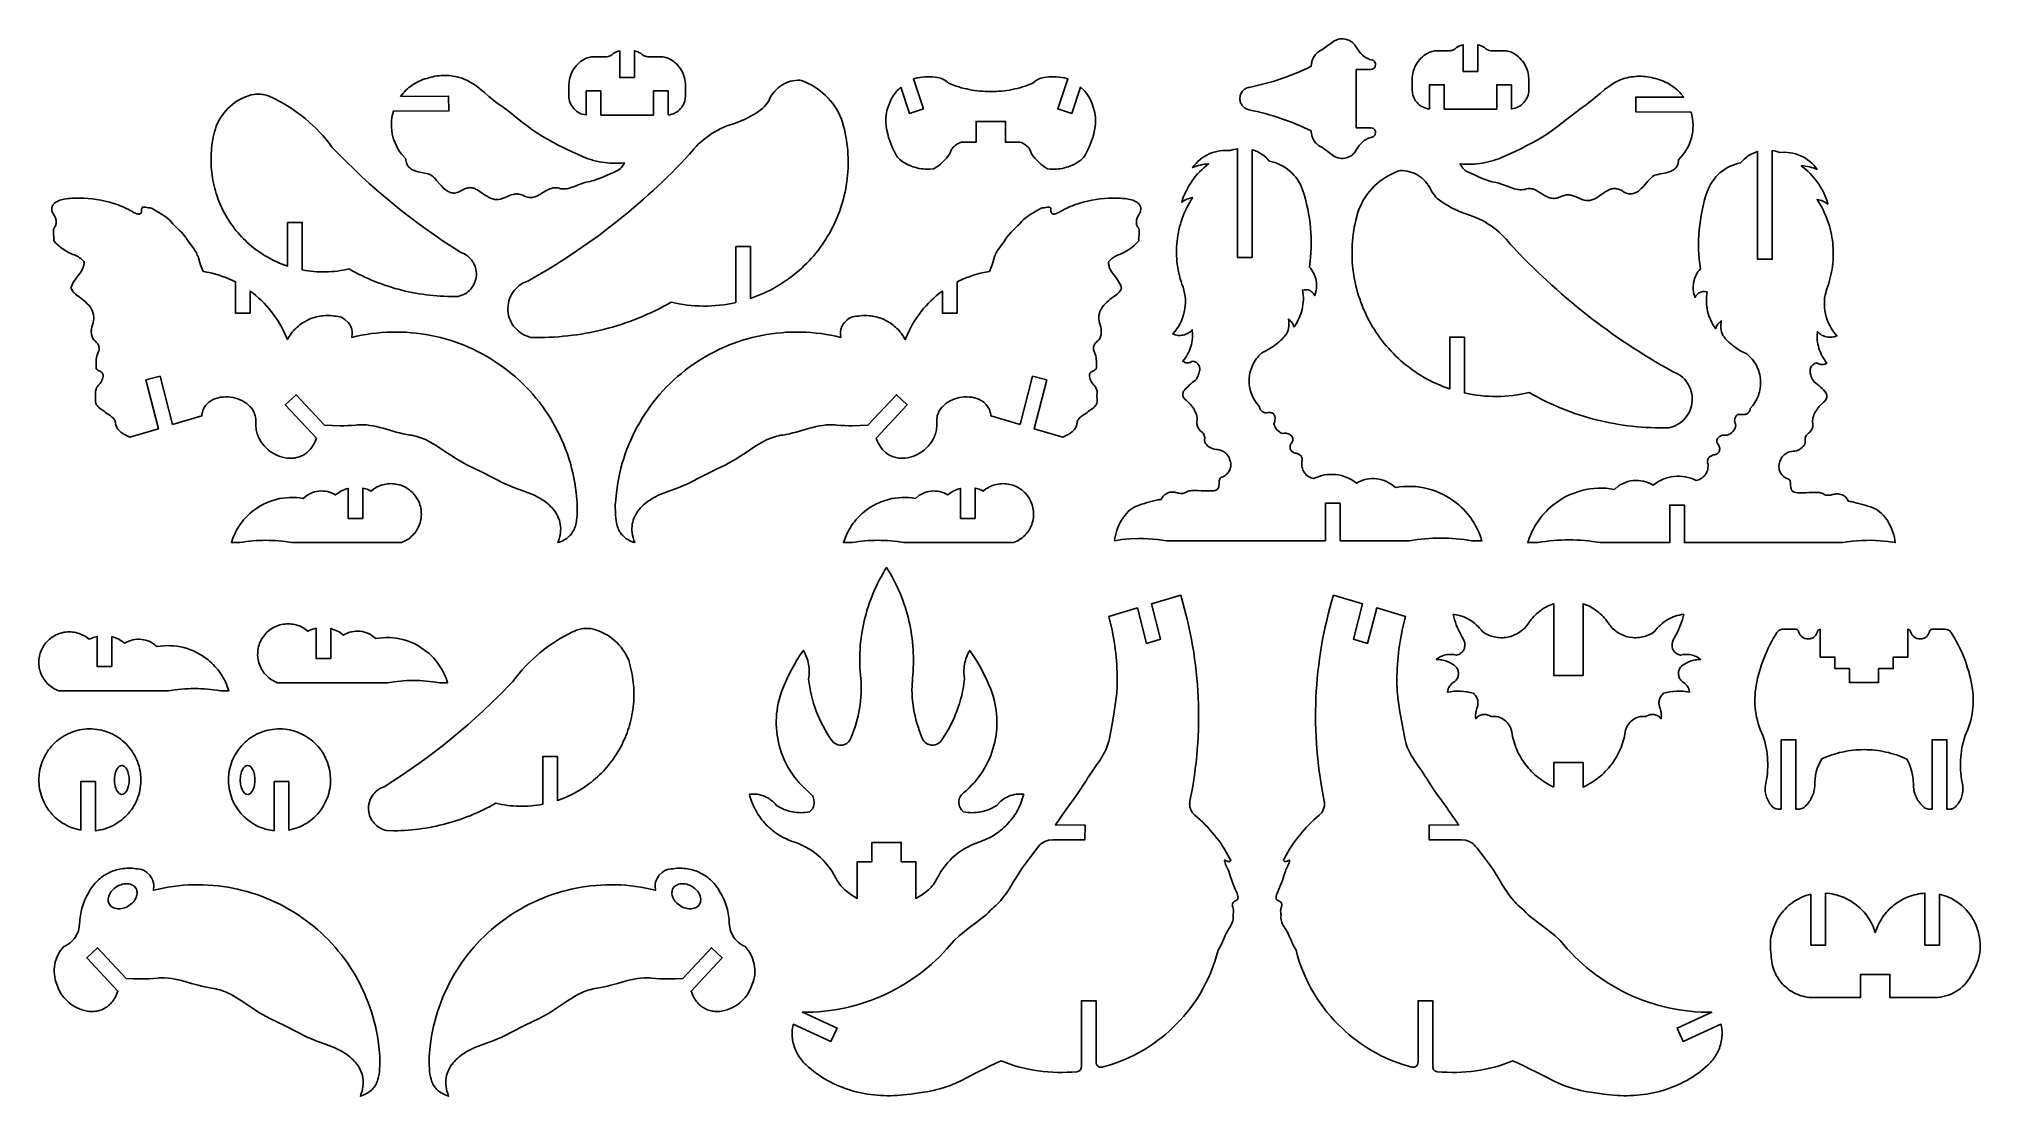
# Model space of a CAD drawing. Extents: x -32.1 to 67.2, y -16.6 to 37.5.
import ezdxf

# ---------------------------------------------------------------- set-up
doc = ezdxf.new("R2010")
doc.units = 0

msp = doc.modelspace()

# ---------------------------------------------------------------- linework, layer by layer
for points in [[(-1.64, 35.554), (-2.393, 35.554), (-2.393, 36.923), (-2.482, 36.895), (-2.569, 36.862), (-2.737, 36.779), (-2.77, 36.745), (-2.807, 36.714), (-2.846, 36.687), (-2.887, 36.664), (-2.931, 36.645), (-2.976, 36.631), (-3.071, 36.616), (-3.726, 36.616), (-3.792, 36.614), (-3.857, 36.607), (-3.922, 36.596), (-3.985, 36.581), (-4.048, 36.562), (-4.109, 36.539), (-4.227, 36.481), (-4.314, 36.426), (-4.397, 36.366), (-4.475, 36.301), (-4.548, 36.232), (-4.617, 36.158), (-4.68, 36.081), (-4.738, 35.999), (-4.791, 35.915), (-4.839, 35.826), (-4.88, 35.735), (-4.916, 35.642), (-4.946, 35.546), (-4.969, 35.447), (-4.986, 35.347), (-5.001, 35.143), (-5.001, 34.626), (-4.997, 34.532), (-4.984, 34.44), (-4.962, 34.351), (-4.933, 34.265), (-4.897, 34.182), (-4.853, 34.104), (-4.803, 34.03), (-4.746, 33.961), (-4.683, 33.897), (-4.615, 33.839), (-4.542, 33.788), (-4.464, 33.743), (-4.382, 33.705), (-4.295, 33.674), (-4.112, 33.637), (-4.112, 34.873), (-3.36, 34.873), (-3.36, 33.631), (-0.673, 33.631), (-0.673, 34.873), (0.079, 34.873), (0.079, 33.637), (0.172, 33.651), (0.262, 33.674), (0.349, 33.705), (0.431, 33.743), (0.509, 33.788), (0.582, 33.839), (0.65, 33.897), (0.713, 33.961), (0.77, 34.03), (0.82, 34.104), (0.864, 34.182), (0.9, 34.265), (0.929, 34.351), (0.951, 34.44), (0.968, 34.626), (0.968, 35.143), (0.964, 35.246), (0.953, 35.347), (0.936, 35.447), (0.913, 35.546), (0.883, 35.642), (0.847, 35.735), (0.806, 35.826), (0.758, 35.915), (0.705, 35.999), (0.647, 36.081), (0.584, 36.158), (0.515, 36.232), (0.442, 36.301), (0.364, 36.366), (0.194, 36.481), (0.136, 36.512), (0.076, 36.539), (0.015, 36.562), (-0.048, 36.581), (-0.111, 36.596), (-0.176, 36.607), (-0.307, 36.616), (-0.962, 36.616), (-1.01, 36.621), (-1.057, 36.631), (-1.102, 36.645), (-1.146, 36.664), (-1.187, 36.687), (-1.226, 36.714), (-1.296, 36.779), (-1.379, 36.823), (-1.464, 36.862), (-1.64, 36.923), (-1.64, 35.554)], [(32.964, 32.823), (32.966, 32.755), (32.973, 32.689), (32.984, 32.623), (33, 32.56), (33.021, 32.497), (33.046, 32.437), (33.075, 32.379), (33.108, 32.323), (33.145, 32.269), (33.186, 32.218), (33.23, 32.171), (33.278, 32.126), (33.33, 32.085), (33.384, 32.047), (33.502, 31.984), (33.658, 31.876), (33.813, 31.765), (34.115, 31.536), (34.19, 31.496), (34.268, 31.464), (34.349, 31.44), (34.432, 31.425), (34.516, 31.418), (34.6, 31.42), (34.767, 31.45), (34.848, 31.477), (34.925, 31.513), (34.997, 31.556), (35.065, 31.606), (35.127, 31.662), (35.183, 31.725), (35.276, 31.867), (35.306, 31.921), (35.338, 31.974), (35.409, 32.074), (35.49, 32.166), (35.579, 32.25), (35.675, 32.325), (35.778, 32.391), (35.888, 32.446), (36.003, 32.491), (36.052, 32.496), (36.099, 32.511), (36.141, 32.533), (36.177, 32.563), (36.207, 32.6), (36.23, 32.642), (36.249, 32.738), (36.244, 32.787), (36.23, 32.833), (36.207, 32.875), (36.177, 32.912), (36.141, 32.942), (36.099, 32.965), (36.003, 32.984), (35.26, 32.984), (35.26, 35.968), (36.003, 35.968), (36.052, 35.973), (36.099, 35.988), (36.141, 36.011), (36.177, 36.041), (36.207, 36.077), (36.23, 36.119), (36.249, 36.215), (36.244, 36.264), (36.23, 36.311), (36.207, 36.353), (36.177, 36.389), (36.141, 36.419), (36.099, 36.442), (36.003, 36.461), (35.945, 36.482), (35.888, 36.506), (35.778, 36.562), (35.675, 36.628), (35.579, 36.703), (35.49, 36.786), (35.409, 36.879), (35.338, 36.979), (35.276, 37.086), (35.233, 37.159), (35.183, 37.228), (35.127, 37.29), (35.065, 37.347), (34.997, 37.397), (34.925, 37.44), (34.767, 37.503), (34.684, 37.522), (34.6, 37.532), (34.516, 37.534), (34.432, 37.527), (34.349, 37.512), (34.268, 37.489), (34.115, 37.417), (33.965, 37.301), (33.813, 37.187), (33.502, 36.969), (33.442, 36.939), (33.384, 36.905), (33.33, 36.868), (33.278, 36.826), (33.23, 36.782), (33.186, 36.734), (33.145, 36.683), (33.108, 36.63), (33.075, 36.574), (33.046, 36.515), (33.021, 36.455), (33, 36.393), (32.984, 36.329), (32.973, 36.264), (32.964, 36.13), (32.775, 36.038), (32.584, 35.95), (32.392, 35.865), (32.198, 35.783), (32.003, 35.704), (31.807, 35.628), (31.61, 35.556), (31.412, 35.487), (31.212, 35.421), (31.011, 35.358), (30.81, 35.299), (30.607, 35.243), (30.404, 35.19), (30.2, 35.141), (29.788, 35.052), (29.738, 35.04), (29.689, 35.023), (29.643, 35.002), (29.599, 34.978), (29.557, 34.951), (29.518, 34.92), (29.482, 34.885), (29.449, 34.849), (29.419, 34.809), (29.393, 34.767), (29.37, 34.723), (29.351, 34.677), (29.336, 34.629), (29.325, 34.579), (29.316, 34.476), (29.318, 34.424), (29.325, 34.373), (29.336, 34.324), (29.351, 34.276), (29.37, 34.23), (29.393, 34.185), (29.419, 34.143), (29.449, 34.104), (29.482, 34.067), (29.518, 34.033), (29.557, 34.002), (29.599, 33.974), (29.643, 33.95), (29.689, 33.929), (29.788, 33.9), (29.994, 33.858), (30.2, 33.812), (30.404, 33.762), (30.607, 33.709), (30.81, 33.653), (31.011, 33.594), (31.212, 33.531), (31.412, 33.465), (31.61, 33.396), (31.807, 33.324), (32.003, 33.248), (32.198, 33.17), (32.392, 33.088), (32.584, 33.002), (32.964, 32.823)], [(40.727, 35.862), (41.479, 35.862), (41.479, 37.231), (41.569, 37.204), (41.656, 37.171), (41.823, 37.087), (41.857, 37.053), (41.894, 37.022), (41.933, 36.995), (41.974, 36.972), (42.018, 36.953), (42.063, 36.939), (42.158, 36.924), (42.813, 36.924), (42.879, 36.922), (42.944, 36.915), (43.008, 36.905), (43.072, 36.89), (43.135, 36.871), (43.196, 36.847), (43.313, 36.789), (43.401, 36.734), (43.483, 36.674), (43.562, 36.61), (43.635, 36.54), (43.704, 36.467), (43.767, 36.389), (43.825, 36.308), (43.878, 36.223), (43.925, 36.135), (43.967, 36.044), (44.003, 35.95), (44.032, 35.854), (44.056, 35.756), (44.073, 35.656), (44.088, 35.451), (44.088, 34.934), (44.083, 34.84), (44.07, 34.748), (44.049, 34.659), (44.02, 34.573), (43.983, 34.49), (43.94, 34.412), (43.889, 34.338), (43.833, 34.269), (43.77, 34.206), (43.702, 34.148), (43.629, 34.096), (43.551, 34.051), (43.468, 34.013), (43.382, 33.982), (43.198, 33.945), (43.198, 35.181), (42.446, 35.181), (42.446, 33.94), (39.76, 33.94), (39.76, 35.181), (39.008, 35.181), (39.008, 33.945), (38.915, 33.96), (38.825, 33.982), (38.738, 34.013), (38.656, 34.051), (38.578, 34.096), (38.505, 34.148), (38.436, 34.206), (38.374, 34.269), (38.317, 34.338), (38.267, 34.412), (38.223, 34.49), (38.187, 34.573), (38.158, 34.659), (38.136, 34.748), (38.119, 34.934), (38.119, 35.451), (38.123, 35.554), (38.134, 35.656), (38.151, 35.756), (38.174, 35.854), (38.204, 35.95), (38.24, 36.044), (38.281, 36.135), (38.329, 36.223), (38.381, 36.308), (38.44, 36.389), (38.503, 36.467), (38.572, 36.54), (38.645, 36.61), (38.723, 36.674), (38.893, 36.789), (38.951, 36.82), (39.011, 36.847), (39.072, 36.871), (39.135, 36.89), (39.198, 36.905), (39.263, 36.915), (39.394, 36.924), (40.049, 36.924), (40.097, 36.929), (40.143, 36.939), (40.189, 36.953), (40.232, 36.972), (40.274, 36.995), (40.313, 37.022), (40.383, 37.087), (40.466, 37.132), (40.551, 37.171), (40.727, 37.231), (40.727, 35.862)], [(-13.603, 34.588), (-11.146, 34.597), (-11.143, 33.845), (-13.974, 33.834), (-14.016, 33.67), (-14.046, 33.505), (-14.065, 33.339), (-14.073, 33.173), (-14.069, 33.008), (-14.054, 32.844), (-14.029, 32.681), (-13.992, 32.521), (-13.945, 32.364), (-13.888, 32.21), (-13.82, 32.06), (-13.742, 31.914), (-13.654, 31.774), (-13.556, 31.638), (-13.331, 31.387), (-13.328, 31.318), (-13.32, 31.254), (-13.307, 31.195), (-13.289, 31.14), (-13.266, 31.09), (-13.24, 31.044), (-13.209, 31.002), (-13.175, 30.963), (-13.138, 30.928), (-13.097, 30.896), (-13.054, 30.867), (-13.009, 30.84), (-12.961, 30.817), (-12.912, 30.796), (-12.809, 30.759), (-12.702, 30.73), (-12.594, 30.706), (-12.384, 30.665), (-12.286, 30.646), (-12.197, 30.625), (-12.118, 30.6), (-12.084, 30.586), (-12.053, 30.57), (-12.02, 30.549), (-11.986, 30.523), (-11.916, 30.459), (-11.843, 30.382), (-11.767, 30.294), (-11.603, 30.104), (-11.515, 30.008), (-11.424, 29.916), (-11.328, 29.832), (-11.278, 29.794), (-11.227, 29.759), (-11.175, 29.728), (-11.122, 29.701), (-11.068, 29.679), (-11.013, 29.662), (-10.956, 29.65), (-10.898, 29.644), (-10.839, 29.645), (-10.779, 29.652), (-10.717, 29.667), (-10.654, 29.689), (-10.59, 29.72), (-10.524, 29.759), (-10.458, 29.8), (-10.395, 29.834), (-10.333, 29.862), (-10.274, 29.884), (-10.217, 29.901), (-10.161, 29.912), (-10.107, 29.919), (-10.055, 29.921), (-10.004, 29.918), (-9.954, 29.911), (-9.906, 29.901), (-9.858, 29.887), (-9.811, 29.87), (-9.765, 29.85), (-9.675, 29.803), (-9.585, 29.747), (-9.496, 29.687), (-9.313, 29.558), (-9.217, 29.495), (-9.116, 29.437), (-9.011, 29.384), (-8.956, 29.361), (-8.899, 29.341), (-8.846, 29.326), (-8.793, 29.315), (-8.742, 29.309), (-8.692, 29.307), (-8.643, 29.309), (-8.595, 29.314), (-8.5, 29.333), (-8.407, 29.362), (-8.315, 29.397), (-8.132, 29.476), (-8.039, 29.515), (-7.945, 29.549), (-7.848, 29.575), (-7.798, 29.585), (-7.747, 29.592), (-7.696, 29.596), (-7.643, 29.596), (-7.589, 29.592), (-7.534, 29.584), (-7.477, 29.572), (-7.42, 29.554), (-7.36, 29.532), (-7.299, 29.503), (-7.23, 29.472), (-7.163, 29.448), (-7.099, 29.431), (-7.036, 29.42), (-6.974, 29.416), (-6.915, 29.417), (-6.857, 29.423), (-6.8, 29.434), (-6.744, 29.449), (-6.689, 29.468), (-6.636, 29.49), (-6.583, 29.515), (-6.479, 29.571), (-6.377, 29.633), (-6.174, 29.759), (-6.071, 29.815), (-5.965, 29.863), (-5.912, 29.882), (-5.857, 29.898), (-5.801, 29.909), (-5.744, 29.916), (-5.686, 29.918), (-5.626, 29.914), (-5.564, 29.904), (-5.501, 29.888), (-5.455, 29.875), (-5.409, 29.866), (-5.316, 29.856), (-5.222, 29.856), (-5.128, 29.866), (-5.034, 29.883), (-4.94, 29.907), (-4.845, 29.937), (-4.751, 29.97), (-4.562, 30.043), (-4.374, 30.117), (-4.281, 30.15), (-4.188, 30.18), (-4.095, 30.205), (-4.003, 30.223), (-3.911, 30.24), (-3.818, 30.262), (-3.725, 30.287), (-3.632, 30.316), (-3.446, 30.383), (-3.26, 30.458), (-3.076, 30.539), (-2.895, 30.622), (-2.716, 30.702), (-2.541, 30.777), (-2.481, 30.808), (-2.422, 30.848), (-2.367, 30.896), (-2.315, 30.95), (-2.268, 31.008), (-2.227, 31.069), (-2.191, 31.129), (-2.162, 31.188), (-2.306, 31.175), (-2.449, 31.167), (-2.593, 31.165), (-2.737, 31.167), (-2.881, 31.174), (-3.024, 31.186), (-3.167, 31.202), (-3.31, 31.223), (-3.451, 31.249), (-3.592, 31.28), (-3.731, 31.315), (-3.87, 31.355), (-4.006, 31.399), (-4.141, 31.448), (-4.274, 31.501), (-4.405, 31.558), (-4.976, 31.822), (-5.26, 31.958), (-5.542, 32.097), (-5.82, 32.243), (-6.096, 32.395), (-6.366, 32.555), (-6.5, 32.639), (-6.632, 32.726), (-6.887, 32.902), (-7.136, 33.086), (-7.381, 33.274), (-7.624, 33.464), (-8.11, 33.844), (-8.356, 34.03), (-8.606, 34.209), (-8.73, 34.298), (-8.851, 34.392), (-9.088, 34.586), (-9.32, 34.784), (-9.554, 34.978), (-9.674, 35.071), (-9.795, 35.16), (-9.919, 35.245), (-10.047, 35.323), (-10.179, 35.395), (-10.315, 35.459), (-10.457, 35.515), (-10.605, 35.561), (-10.71, 35.587), (-10.814, 35.609), (-10.917, 35.628), (-11.02, 35.642), (-11.123, 35.653), (-11.226, 35.66), (-11.329, 35.663), (-11.432, 35.662), (-11.535, 35.657), (-11.638, 35.648), (-11.741, 35.635), (-11.845, 35.618), (-11.95, 35.597), (-12.055, 35.572), (-12.161, 35.543), (-12.267, 35.51), (-12.367, 35.481), (-12.465, 35.447), (-12.562, 35.409), (-12.657, 35.367), (-12.749, 35.322), (-12.84, 35.273), (-12.928, 35.219), (-13.014, 35.163), (-13.097, 35.103), (-13.178, 35.039), (-13.256, 34.972), (-13.332, 34.901), (-13.404, 34.827), (-13.474, 34.751), (-13.603, 34.588)], [(3.535, 26.904), (3.535, 24.042), (3.33, 23.999), (3.124, 23.963), (2.918, 23.932), (2.712, 23.906), (2.504, 23.887), (2.297, 23.874), (2.089, 23.866), (1.881, 23.865), (1.673, 23.869), (1.466, 23.879), (1.258, 23.895), (1.051, 23.917), (0.845, 23.945), (0.639, 23.979), (0.23, 24.063), (0.026, 23.948), (-0.18, 23.837), (-0.388, 23.729), (-0.598, 23.625), (-0.809, 23.525), (-1.022, 23.428), (-1.236, 23.335), (-1.451, 23.246), (-1.668, 23.161), (-1.886, 23.079), (-2.106, 23.001), (-2.326, 22.927), (-2.548, 22.857), (-2.771, 22.79), (-2.995, 22.728), (-3.22, 22.669), (-3.446, 22.614), (-3.673, 22.563), (-3.901, 22.516), (-4.13, 22.473), (-4.359, 22.434), (-4.589, 22.398), (-4.82, 22.367), (-5.052, 22.339), (-5.284, 22.316), (-5.516, 22.296), (-5.749, 22.281), (-5.983, 22.269), (-6.217, 22.262), (-6.451, 22.258), (-6.92, 22.263), (-7.042, 22.293), (-7.159, 22.333), (-7.272, 22.382), (-7.38, 22.439), (-7.482, 22.505), (-7.577, 22.578), (-7.667, 22.659), (-7.749, 22.746), (-7.825, 22.84), (-7.892, 22.94), (-7.952, 23.045), (-8.003, 23.155), (-8.045, 23.269), (-8.078, 23.387), (-8.114, 23.634), (-8.116, 23.76), (-8.109, 23.884), (-8.091, 24.006), (-8.063, 24.124), (-8.026, 24.24), (-7.98, 24.351), (-7.926, 24.459), (-7.863, 24.561), (-7.792, 24.658), (-7.713, 24.749), (-7.627, 24.834), (-7.534, 24.911), (-7.435, 24.982), (-7.329, 25.044), (-7.1, 25.144), (-6.812, 25.305), (-6.525, 25.47), (-6.24, 25.638), (-5.957, 25.808), (-5.675, 25.981), (-5.396, 26.157), (-5.118, 26.335), (-4.842, 26.516), (-4.568, 26.7), (-4.296, 26.887), (-4.026, 27.076), (-3.757, 27.268), (-3.491, 27.462), (-3.227, 27.66), (-2.964, 27.859), (-2.704, 28.062), (-2.445, 28.267), (-2.189, 28.474), (-1.935, 28.684), (-1.682, 28.897), (-1.432, 29.112), (-1.184, 29.329), (-0.938, 29.549), (-0.695, 29.772), (-0.453, 29.997), (-0.214, 30.224), (0.023, 30.454), (0.258, 30.686), (0.491, 30.921), (0.721, 31.158), (1.175, 31.639), (1.284, 31.775), (1.397, 31.907), (1.515, 32.034), (1.637, 32.156), (1.764, 32.272), (1.896, 32.384), (2.032, 32.49), (2.171, 32.591), (2.315, 32.686), (2.462, 32.776), (2.612, 32.86), (2.766, 32.938), (2.923, 33.01), (3.084, 33.076), (3.412, 33.189), (3.615, 33.259), (3.814, 33.338), (4.01, 33.425), (4.202, 33.521), (4.389, 33.624), (4.572, 33.736), (4.923, 33.983), (4.998, 34.067), (5.07, 34.153), (5.205, 34.333), (5.255, 34.448), (5.312, 34.558), (5.377, 34.662), (5.449, 34.762), (5.527, 34.855), (5.611, 34.943), (5.701, 35.024), (5.797, 35.099), (5.897, 35.166), (6.002, 35.227), (6.111, 35.28), (6.225, 35.325), (6.341, 35.363), (6.461, 35.392), (6.708, 35.425), (6.755, 35.425), (6.802, 35.42), (6.893, 35.4), (7.066, 35.333), (7.234, 35.256), (7.397, 35.172), (7.555, 35.079), (7.708, 34.978), (7.854, 34.87), (7.995, 34.754), (8.129, 34.631), (8.257, 34.502), (8.378, 34.365), (8.491, 34.223), (8.597, 34.074), (8.696, 33.92), (8.786, 33.76), (8.942, 33.424), (8.996, 33.245), (9.045, 33.066), (9.09, 32.887), (9.13, 32.707), (9.165, 32.527), (9.195, 32.347), (9.221, 32.167), (9.242, 31.988), (9.259, 31.808), (9.272, 31.629), (9.279, 31.45), (9.283, 31.271), (9.282, 31.093), (9.277, 30.916), (9.268, 30.739), (9.254, 30.562), (9.236, 30.387), (9.214, 30.212), (9.188, 30.038), (9.157, 29.865), (9.123, 29.693), (9.084, 29.523), (9.042, 29.353), (8.995, 29.184), (8.945, 29.017), (8.891, 28.851), (8.833, 28.687), (8.771, 28.524), (8.705, 28.363), (8.635, 28.203), (8.562, 28.045), (8.485, 27.889), (8.404, 27.735), (8.32, 27.583), (8.232, 27.432), (8.141, 27.284), (8.046, 27.138), (7.948, 26.994), (7.846, 26.852), (7.741, 26.713), (7.632, 26.576), (7.52, 26.441), (7.405, 26.309), (7.287, 26.18), (7.165, 26.054), (7.04, 25.93), (6.912, 25.809), (6.781, 25.691), (6.647, 25.576), (6.509, 25.464), (6.369, 25.355), (6.226, 25.249), (6.079, 25.146), (5.93, 25.047), (5.778, 24.951), (5.623, 24.859), (5.466, 24.77), (5.305, 24.685), (5.142, 24.603), (4.976, 24.526), (4.808, 24.452), (4.637, 24.381), (4.287, 24.253), (4.287, 26.904), (3.535, 26.904)], [(13.139, 33.947), (12.426, 33.707), (11.972, 35.056), (11.968, 35.053), (11.965, 35.05), (11.869, 34.963), (11.779, 34.87), (11.696, 34.772), (11.619, 34.669), (11.549, 34.561), (11.486, 34.448), (11.301, 33.973), (11.268, 33.86), (11.242, 33.747), (11.222, 33.632), (11.21, 33.516), (11.204, 33.4), (11.205, 33.283), (11.228, 33.051), (11.261, 32.863), (11.303, 32.678), (11.353, 32.494), (11.411, 32.314), (11.476, 32.135), (11.55, 31.96), (11.72, 31.62), (11.748, 31.572), (11.779, 31.527), (11.812, 31.483), (11.847, 31.441), (11.885, 31.401), (11.925, 31.363), (12.011, 31.294), (12.102, 31.232), (12.195, 31.175), (12.291, 31.123), (12.389, 31.075), (12.489, 31.032), (12.59, 30.993), (12.694, 30.96), (12.798, 30.932), (12.904, 30.908), (13.011, 30.89), (13.119, 30.876), (13.227, 30.868), (13.336, 30.865), (13.445, 30.867), (13.664, 30.886), (13.784, 30.96), (13.9, 31.04), (14.01, 31.127), (14.115, 31.22), (14.215, 31.319), (14.309, 31.424), (14.478, 31.649), (14.494, 31.703), (14.513, 31.755), (14.536, 31.806), (14.562, 31.854), (14.591, 31.901), (14.623, 31.945), (14.658, 31.988), (14.695, 32.027), (14.735, 32.065), (14.777, 32.099), (14.822, 32.131), (14.869, 32.16), (14.917, 32.186), (14.968, 32.208), (15.074, 32.244), (15.821, 32.244), (15.821, 33.31), (17.321, 33.31), (17.321, 32.244), (18.067, 32.244), (18.121, 32.228), (18.173, 32.208), (18.224, 32.186), (18.273, 32.16), (18.319, 32.131), (18.364, 32.099), (18.406, 32.065), (18.446, 32.027), (18.484, 31.988), (18.518, 31.945), (18.55, 31.901), (18.579, 31.854), (18.605, 31.806), (18.628, 31.755), (18.664, 31.649), (18.745, 31.534), (18.833, 31.424), (18.926, 31.319), (19.026, 31.22), (19.131, 31.127), (19.242, 31.04), (19.477, 30.886), (19.587, 30.874), (19.696, 30.867), (19.805, 30.865), (19.914, 30.868), (20.023, 30.876), (20.131, 30.89), (20.237, 30.908), (20.343, 30.932), (20.448, 30.96), (20.551, 30.993), (20.653, 31.032), (20.752, 31.075), (20.85, 31.123), (20.946, 31.175), (21.131, 31.294), (21.175, 31.328), (21.217, 31.363), (21.256, 31.401), (21.294, 31.441), (21.329, 31.483), (21.362, 31.527), (21.421, 31.62), (21.51, 31.788), (21.591, 31.96), (21.665, 32.135), (21.731, 32.314), (21.789, 32.494), (21.838, 32.678), (21.914, 33.051), (21.928, 33.167), (21.936, 33.283), (21.937, 33.4), (21.931, 33.516), (21.919, 33.632), (21.9, 33.747), (21.759, 34.211), (21.711, 34.332), (21.655, 34.448), (21.592, 34.561), (21.522, 34.669), (21.445, 34.772), (21.362, 34.87), (21.176, 35.05), (21.173, 35.053), (21.17, 35.056), (20.715, 33.707), (20.003, 33.947), (20.52, 35.483), (20.323, 35.54), (20.195, 35.56), (20.066, 35.575), (19.936, 35.585), (19.806, 35.589), (19.676, 35.588), (19.546, 35.581), (19.288, 35.551), (19.208, 35.535), (19.131, 35.513), (19.055, 35.485), (18.983, 35.451), (18.913, 35.411), (18.847, 35.365), (18.725, 35.258), (18.596, 35.207), (18.465, 35.159), (18.333, 35.114), (18.2, 35.072), (18.067, 35.034), (17.933, 35), (17.799, 34.968), (17.664, 34.94), (17.528, 34.915), (17.392, 34.894), (17.256, 34.875), (17.119, 34.86), (16.982, 34.849), (16.845, 34.84), (16.708, 34.836), (16.571, 34.834), (16.433, 34.836), (16.296, 34.84), (16.159, 34.849), (16.022, 34.86), (15.886, 34.875), (15.749, 34.894), (15.613, 34.915), (15.478, 34.94), (15.343, 34.968), (15.208, 35), (15.074, 35.034), (14.941, 35.072), (14.808, 35.114), (14.677, 35.159), (14.416, 35.258), (14.357, 35.314), (14.295, 35.365), (14.228, 35.411), (14.159, 35.451), (14.086, 35.485), (14.011, 35.513), (13.854, 35.551), (13.725, 35.569), (13.595, 35.581), (13.465, 35.588), (13.335, 35.589), (13.205, 35.585), (13.076, 35.575), (12.818, 35.54), (12.622, 35.483), (13.139, 33.947)], [(52.015, 34.543), (49.558, 34.552), (49.555, 33.8), (52.386, 33.789), (52.428, 33.625), (52.458, 33.46), (52.477, 33.294), (52.484, 33.128), (52.481, 32.963), (52.466, 32.799), (52.44, 32.636), (52.404, 32.476), (52.357, 32.319), (52.3, 32.165), (52.232, 32.015), (52.154, 31.869), (52.066, 31.728), (51.968, 31.593), (51.743, 31.342), (51.74, 31.273), (51.732, 31.209), (51.719, 31.15), (51.701, 31.095), (51.678, 31.045), (51.651, 30.999), (51.621, 30.956), (51.587, 30.918), (51.549, 30.882), (51.509, 30.85), (51.466, 30.821), (51.42, 30.795), (51.373, 30.772), (51.323, 30.75), (51.22, 30.714), (51.114, 30.685), (51.006, 30.66), (50.796, 30.62), (50.698, 30.601), (50.609, 30.58), (50.53, 30.555), (50.496, 30.54), (50.464, 30.525), (50.432, 30.504), (50.398, 30.478), (50.328, 30.414), (50.255, 30.337), (50.179, 30.249), (50.015, 30.059), (49.927, 29.963), (49.835, 29.871), (49.739, 29.787), (49.69, 29.749), (49.639, 29.714), (49.587, 29.683), (49.534, 29.656), (49.48, 29.634), (49.424, 29.617), (49.368, 29.605), (49.31, 29.599), (49.251, 29.6), (49.19, 29.607), (49.129, 29.622), (49.066, 29.644), (49.001, 29.675), (48.936, 29.714), (48.87, 29.755), (48.806, 29.789), (48.745, 29.817), (48.686, 29.839), (48.628, 29.856), (48.573, 29.867), (48.519, 29.874), (48.467, 29.876), (48.416, 29.873), (48.366, 29.866), (48.317, 29.856), (48.27, 29.842), (48.223, 29.825), (48.177, 29.805), (48.086, 29.757), (47.997, 29.702), (47.907, 29.641), (47.724, 29.513), (47.628, 29.45), (47.528, 29.391), (47.423, 29.339), (47.367, 29.316), (47.31, 29.296), (47.257, 29.281), (47.205, 29.27), (47.154, 29.264), (47.104, 29.262), (47.055, 29.264), (47.007, 29.269), (46.912, 29.288), (46.819, 29.317), (46.727, 29.352), (46.544, 29.431), (46.451, 29.47), (46.356, 29.504), (46.259, 29.53), (46.21, 29.54), (46.159, 29.547), (46.107, 29.551), (46.055, 29.551), (46.001, 29.547), (45.946, 29.539), (45.889, 29.527), (45.831, 29.509), (45.772, 29.486), (45.71, 29.458), (45.642, 29.427), (45.575, 29.403), (45.51, 29.386), (45.447, 29.375), (45.386, 29.371), (45.327, 29.372), (45.268, 29.378), (45.211, 29.389), (45.156, 29.404), (45.101, 29.423), (45.047, 29.445), (44.994, 29.47), (44.891, 29.526), (44.788, 29.588), (44.585, 29.714), (44.482, 29.77), (44.377, 29.818), (44.323, 29.837), (44.269, 29.853), (44.213, 29.864), (44.156, 29.871), (44.097, 29.872), (44.038, 29.869), (43.976, 29.859), (43.913, 29.843), (43.867, 29.83), (43.82, 29.821), (43.727, 29.811), (43.634, 29.811), (43.54, 29.821), (43.446, 29.838), (43.352, 29.862), (43.257, 29.891), (43.163, 29.925), (42.974, 29.998), (42.786, 30.072), (42.692, 30.105), (42.599, 30.135), (42.507, 30.16), (42.415, 30.178), (42.322, 30.195), (42.23, 30.216), (42.137, 30.242), (42.044, 30.271), (41.858, 30.338), (41.672, 30.413), (41.488, 30.494), (41.306, 30.577), (41.128, 30.657), (40.953, 30.732), (40.892, 30.763), (40.834, 30.803), (40.778, 30.851), (40.727, 30.905), (40.68, 30.963), (40.638, 31.023), (40.603, 31.084), (40.574, 31.143), (40.717, 31.13), (40.861, 31.122), (41.005, 31.12), (41.149, 31.122), (41.292, 31.129), (41.436, 31.14), (41.579, 31.157), (41.721, 31.178), (41.863, 31.204), (42.004, 31.235), (42.143, 31.27), (42.281, 31.31), (42.418, 31.354), (42.553, 31.403), (42.686, 31.456), (42.817, 31.513), (43.388, 31.777), (43.672, 31.913), (43.953, 32.052), (44.232, 32.198), (44.507, 32.35), (44.778, 32.51), (44.912, 32.594), (45.044, 32.681), (45.299, 32.857), (45.548, 33.041), (45.793, 33.228), (46.036, 33.419), (46.522, 33.799), (46.768, 33.984), (47.018, 34.164), (47.142, 34.253), (47.263, 34.347), (47.499, 34.541), (47.732, 34.739), (47.966, 34.933), (48.085, 35.026), (48.207, 35.115), (48.331, 35.2), (48.459, 35.278), (48.59, 35.35), (48.727, 35.414), (48.869, 35.47), (49.017, 35.516), (49.121, 35.542), (49.225, 35.564), (49.329, 35.583), (49.432, 35.597), (49.535, 35.608), (49.638, 35.615), (49.741, 35.618), (49.843, 35.617), (49.946, 35.612), (50.05, 35.603), (50.153, 35.59), (50.257, 35.573), (50.362, 35.552), (50.467, 35.527), (50.572, 35.498), (50.679, 35.465), (50.779, 35.436), (50.877, 35.402), (50.974, 35.364), (51.068, 35.322), (51.161, 35.277), (51.251, 35.227), (51.34, 35.174), (51.426, 35.118), (51.509, 35.057), (51.59, 34.994), (51.668, 34.927), (51.744, 34.856), (51.816, 34.782), (51.886, 34.705), (52.015, 34.543)], [(-19.388, 28.146), (-18.635, 28.146), (-18.635, 25.71), (-18.486, 25.683), (-18.337, 25.661), (-18.187, 25.642), (-18.036, 25.628), (-17.886, 25.617), (-17.735, 25.611), (-17.584, 25.608), (-17.434, 25.61), (-17.283, 25.615), (-17.133, 25.624), (-16.982, 25.638), (-16.833, 25.655), (-16.683, 25.676), (-16.534, 25.701), (-16.238, 25.763), (-16.078, 25.673), (-15.917, 25.587), (-15.755, 25.502), (-15.592, 25.421), (-15.427, 25.343), (-15.261, 25.268), (-15.095, 25.195), (-14.926, 25.126), (-14.757, 25.059), (-14.587, 24.995), (-14.416, 24.935), (-14.244, 24.877), (-14.071, 24.822), (-13.897, 24.77), (-13.722, 24.722), (-13.547, 24.676), (-13.37, 24.633), (-13.193, 24.593), (-13.016, 24.557), (-12.837, 24.523), (-12.658, 24.492), (-12.479, 24.465), (-12.299, 24.44), (-12.118, 24.419), (-11.937, 24.4), (-11.756, 24.385), (-11.574, 24.373), (-11.392, 24.364), (-11.21, 24.358), (-11.027, 24.355), (-10.661, 24.359), (-10.566, 24.383), (-10.474, 24.414), (-10.386, 24.452), (-10.303, 24.497), (-10.223, 24.548), (-10.148, 24.605), (-10.079, 24.668), (-10.014, 24.736), (-9.956, 24.809), (-9.903, 24.887), (-9.857, 24.969), (-9.817, 25.054), (-9.784, 25.144), (-9.758, 25.236), (-9.73, 25.429), (-9.728, 25.527), (-9.734, 25.623), (-9.748, 25.718), (-9.77, 25.811), (-9.798, 25.901), (-9.834, 25.988), (-9.877, 26.071), (-9.926, 26.151), (-9.981, 26.227), (-10.042, 26.298), (-10.109, 26.364), (-10.182, 26.425), (-10.26, 26.48), (-10.342, 26.528), (-10.521, 26.606), (-10.972, 26.892), (-11.418, 27.185), (-11.86, 27.485), (-12.296, 27.792), (-12.728, 28.107), (-13.154, 28.428), (-13.575, 28.755), (-13.99, 29.09), (-14.4, 29.431), (-14.805, 29.778), (-15.204, 30.132), (-15.597, 30.493), (-15.985, 30.86), (-16.367, 31.233), (-17.113, 31.998), (-17.264, 32.198), (-17.422, 32.393), (-17.585, 32.583), (-17.754, 32.767), (-17.928, 32.946), (-18.107, 33.12), (-18.292, 33.288), (-18.482, 33.45), (-18.676, 33.606), (-18.875, 33.756), (-19.079, 33.9), (-19.287, 34.038), (-19.5, 34.169), (-19.717, 34.294), (-20.163, 34.525), (-20.225, 34.556), (-20.289, 34.584), (-20.353, 34.61), (-20.419, 34.632), (-20.485, 34.652), (-20.552, 34.668), (-20.619, 34.682), (-20.687, 34.692), (-20.756, 34.7), (-20.824, 34.704), (-20.893, 34.706), (-20.962, 34.704), (-21.031, 34.7), (-21.1, 34.692), (-21.237, 34.668), (-21.388, 34.621), (-21.536, 34.566), (-21.679, 34.503), (-21.818, 34.432), (-21.952, 34.354), (-22.081, 34.268), (-22.204, 34.175), (-22.322, 34.076), (-22.435, 33.969), (-22.541, 33.857), (-22.641, 33.738), (-22.734, 33.614), (-22.82, 33.484), (-22.898, 33.349), (-23.033, 33.064), (-23.075, 32.924), (-23.113, 32.784), (-23.148, 32.644), (-23.179, 32.503), (-23.206, 32.363), (-23.23, 32.222), (-23.25, 32.082), (-23.267, 31.942), (-23.28, 31.801), (-23.289, 31.661), (-23.296, 31.521), (-23.298, 31.382), (-23.298, 31.243), (-23.293, 31.104), (-23.286, 30.966), (-23.275, 30.828), (-23.261, 30.691), (-23.244, 30.554), (-23.223, 30.419), (-23.199, 30.284), (-23.172, 30.149), (-23.142, 30.016), (-23.109, 29.883), (-23.072, 29.752), (-23.033, 29.621), (-22.99, 29.492), (-22.945, 29.363), (-22.896, 29.236), (-22.845, 29.11), (-22.79, 28.986), (-22.733, 28.862), (-22.672, 28.74), (-22.609, 28.62), (-22.543, 28.501), (-22.475, 28.384), (-22.403, 28.268), (-22.329, 28.154), (-22.252, 28.042), (-22.172, 27.931), (-22.09, 27.822), (-22.005, 27.715), (-21.917, 27.611), (-21.827, 27.508), (-21.734, 27.407), (-21.639, 27.308), (-21.541, 27.212), (-21.441, 27.117), (-21.339, 27.025), (-21.233, 26.935), (-21.126, 26.848), (-21.016, 26.763), (-20.904, 26.681), (-20.79, 26.601), (-20.673, 26.524), (-20.554, 26.449), (-20.433, 26.377), (-20.31, 26.308), (-20.184, 26.242), (-20.057, 26.178), (-19.927, 26.118), (-19.795, 26.06), (-19.661, 26.006), (-19.388, 25.906), (-19.388, 28.146)], [(28.823, 31.817), (28.912, 31.848), (29.003, 31.875), (29.188, 31.913), (29.188, 26.351), (29.94, 26.351), (29.94, 31.863), (30.067, 31.821), (30.191, 31.769), (30.309, 31.708), (30.422, 31.638), (30.53, 31.56), (30.632, 31.473), (30.814, 31.277), (30.961, 31.245), (31.104, 31.202), (31.243, 31.151), (31.378, 31.091), (31.508, 31.023), (31.633, 30.947), (31.752, 30.862), (31.866, 30.771), (31.973, 30.672), (32.074, 30.566), (32.168, 30.454), (32.255, 30.335), (32.334, 30.211), (32.405, 30.081), (32.521, 29.805), (32.597, 29.565), (32.665, 29.324), (32.727, 29.082), (32.781, 28.838), (32.828, 28.592), (32.868, 28.346), (32.9, 28.099), (32.926, 27.85), (32.944, 27.602), (32.955, 27.352), (32.959, 27.103), (32.955, 26.853), (32.945, 26.603), (32.927, 26.354), (32.869, 25.856), (32.933, 25.779), (32.991, 25.7), (33.043, 25.617), (33.089, 25.531), (33.129, 25.443), (33.163, 25.352), (33.19, 25.259), (33.21, 25.165), (33.225, 25.07), (33.232, 24.974), (33.234, 24.877), (33.228, 24.78), (33.216, 24.684), (33.197, 24.587), (33.138, 24.398), (33.116, 24.441), (33.091, 24.481), (33.063, 24.519), (33.032, 24.553), (32.998, 24.584), (32.962, 24.611), (32.923, 24.635), (32.883, 24.656), (32.841, 24.673), (32.797, 24.686), (32.753, 24.695), (32.707, 24.701), (32.661, 24.702), (32.614, 24.698), (32.521, 24.678), (32.54, 24.555), (32.552, 24.431), (32.558, 24.307), (32.558, 24.183), (32.551, 24.059), (32.539, 23.937), (32.52, 23.815), (32.495, 23.695), (32.464, 23.576), (32.427, 23.458), (32.384, 23.342), (32.336, 23.229), (32.281, 23.118), (32.221, 23.009), (32.084, 22.8), (32.063, 22.86), (32.037, 22.917), (32.006, 22.972), (31.972, 23.024), (31.933, 23.073), (31.891, 23.119), (31.795, 23.201), (31.811, 23.106), (31.819, 23.011), (31.82, 22.915), (31.814, 22.82), (31.8, 22.726), (31.779, 22.633), (31.715, 22.452), (31.653, 22.376), (31.59, 22.302), (31.524, 22.231), (31.457, 22.161), (31.387, 22.094), (31.315, 22.029), (31.241, 21.966), (31.166, 21.906), (31.088, 21.848), (31.009, 21.792), (30.928, 21.739), (30.845, 21.689), (30.761, 21.641), (30.675, 21.595), (30.498, 21.513), (30.421, 21.449), (30.349, 21.381), (30.28, 21.31), (30.215, 21.235), (30.154, 21.158), (30.098, 21.077), (30.045, 20.994), (29.998, 20.909), (29.954, 20.821), (29.916, 20.73), (29.882, 20.638), (29.853, 20.544), (29.829, 20.448), (29.81, 20.351), (29.787, 20.153), (29.783, 20.053), (29.785, 19.954), (29.792, 19.855), (29.804, 19.757), (29.821, 19.66), (29.843, 19.564), (29.87, 19.47), (29.902, 19.377), (29.939, 19.286), (29.98, 19.197), (30.026, 19.11), (30.077, 19.026), (30.132, 18.944), (30.192, 18.865), (30.324, 18.716), (30.322, 18.683), (30.326, 18.65), (30.336, 18.617), (30.351, 18.585), (30.37, 18.554), (30.393, 18.525), (30.42, 18.498), (30.449, 18.473), (30.48, 18.452), (30.512, 18.434), (30.544, 18.421), (30.577, 18.412), (30.612, 18.407), (30.65, 18.406), (30.763, 18.413), (30.819, 18.417), (30.875, 18.417), (30.93, 18.41), (30.956, 18.402), (30.981, 18.391), (31.01, 18.37), (31.026, 18.353), (31.04, 18.335), (31.06, 18.304), (31.077, 18.272), (31.1, 18.211), (31.112, 18.15), (31.114, 18.089), (31.107, 18.029), (31.094, 17.97), (31.076, 17.911), (31.054, 17.852), (31.063, 17.809), (31.076, 17.766), (31.091, 17.724), (31.109, 17.684), (31.152, 17.609), (31.205, 17.54), (31.266, 17.479), (31.336, 17.426), (31.373, 17.403), (31.412, 17.383), (31.495, 17.351), (31.567, 17.355), (31.626, 17.358), (31.683, 17.354), (31.738, 17.344), (31.79, 17.328), (31.838, 17.308), (31.882, 17.282), (31.922, 17.252), (31.956, 17.217), (31.983, 17.18), (32.004, 17.139), (32.017, 17.095), (32.022, 17.05), (32.018, 17.002), (32.005, 16.953), (31.981, 16.903), (31.946, 16.853), (31.921, 16.817), (31.901, 16.777), (31.885, 16.729), (31.879, 16.688), (31.878, 16.647), (31.882, 16.607), (31.891, 16.567), (31.907, 16.525), (31.928, 16.485), (31.955, 16.449), (31.986, 16.417), (32.017, 16.392), (32.052, 16.372), (32.089, 16.357), (32.139, 16.346), (32.182, 16.338), (32.223, 16.328), (32.262, 16.316), (32.299, 16.3), (32.335, 16.282), (32.367, 16.261), (32.397, 16.238), (32.424, 16.212), (32.447, 16.183), (32.466, 16.151), (32.481, 16.117), (32.492, 16.08), (32.498, 16.041), (32.499, 15.999), (32.495, 15.954), (32.484, 15.907), (32.476, 15.864), (32.475, 15.817), (32.474, 15.747), (32.48, 15.678), (32.492, 15.611), (32.51, 15.546), (32.533, 15.483), (32.561, 15.423), (32.595, 15.366), (32.634, 15.312), (32.677, 15.262), (32.724, 15.215), (32.776, 15.173), (32.831, 15.135), (32.89, 15.103), (32.952, 15.075), (33.085, 15.037), (33.221, 15.1), (33.359, 15.152), (33.5, 15.194), (33.642, 15.225), (33.786, 15.246), (33.93, 15.256), (34.074, 15.256), (34.218, 15.245), (34.36, 15.225), (34.501, 15.194), (34.64, 15.152), (34.776, 15.101), (34.908, 15.04), (35.036, 14.969), (35.278, 14.797), (35.399, 14.864), (35.524, 14.921), (35.651, 14.967), (35.781, 15.001), (35.912, 15.025), (36.044, 15.037), (36.177, 15.039), (36.309, 15.03), (36.44, 15.011), (36.569, 14.98), (36.695, 14.94), (36.818, 14.888), (36.937, 14.827), (37.052, 14.755), (37.265, 14.581), (37.475, 14.613), (37.685, 14.633), (37.895, 14.642), (38.105, 14.64), (38.314, 14.626), (38.521, 14.602), (38.726, 14.566), (38.929, 14.52), (39.129, 14.462), (39.326, 14.394), (39.519, 14.316), (39.709, 14.227), (39.893, 14.128), (40.073, 14.018), (40.416, 13.769), (40.528, 13.675), (40.636, 13.576), (40.74, 13.474), (40.84, 13.367), (40.936, 13.258), (41.028, 13.145), (41.115, 13.029), (41.198, 12.909), (41.277, 12.787), (41.351, 12.661), (41.42, 12.533), (41.484, 12.403), (41.544, 12.27), (41.598, 12.134), (41.692, 11.856), (41.174, 11.856), (40.976, 11.89), (40.778, 11.919), (40.579, 11.943), (40.379, 11.963), (40.18, 11.978), (39.98, 11.99), (39.78, 11.996), (39.58, 11.998), (39.38, 11.996), (39.18, 11.99), (38.98, 11.978), (38.78, 11.963), (38.581, 11.943), (38.382, 11.919), (37.985, 11.856), (34.435, 11.856), (34.435, 13.778), (33.683, 13.778), (33.683, 11.856), (25.578, 11.856), (25.342, 11.894), (25.104, 11.925), (24.866, 11.948), (24.628, 11.964), (24.389, 11.973), (24.15, 11.973), (23.671, 11.953), (23.477, 11.936), (23.283, 11.915), (22.897, 11.856), (22.918, 11.991), (22.947, 12.126), (22.982, 12.262), (23.025, 12.398), (23.075, 12.532), (23.131, 12.663), (23.195, 12.791), (23.264, 12.914), (23.34, 13.033), (23.422, 13.145), (23.511, 13.25), (23.605, 13.347), (23.704, 13.435), (23.81, 13.513), (23.864, 13.548), (23.92, 13.58), (23.978, 13.609), (24.036, 13.636), (24.164, 13.684), (24.297, 13.729), (24.435, 13.77), (24.575, 13.808), (24.852, 13.879), (25.112, 13.948), (25.166, 13.96), (25.221, 13.967), (25.305, 13.97), (25.328, 14.029), (25.357, 14.084), (25.391, 14.133), (25.43, 14.177), (25.473, 14.216), (25.52, 14.25), (25.57, 14.279), (25.623, 14.303), (25.679, 14.321), (25.737, 14.336), (25.797, 14.345), (25.857, 14.349), (25.918, 14.348), (25.979, 14.342), (26.04, 14.332), (26.1, 14.316), (26.157, 14.301), (26.215, 14.288), (26.274, 14.279), (26.331, 14.276), (26.388, 14.278), (26.444, 14.288), (26.498, 14.307), (26.549, 14.335), (26.604, 14.367), (26.662, 14.39), (26.721, 14.406), (26.781, 14.416), (26.843, 14.422), (26.906, 14.424), (27.032, 14.425), (27.179, 14.422), (27.327, 14.415), (27.473, 14.409), (27.618, 14.408), (27.762, 14.406), (27.836, 14.405), (27.91, 14.407), (27.981, 14.415), (28.049, 14.432), (28.081, 14.444), (28.112, 14.46), (28.141, 14.479), (28.169, 14.501), (28.197, 14.536), (28.217, 14.577), (28.232, 14.622), (28.241, 14.67), (28.251, 14.773), (28.258, 14.877), (28.262, 14.926), (28.27, 14.973), (28.281, 15.016), (28.298, 15.053), (28.321, 15.084), (28.352, 15.108), (28.371, 15.117), (28.392, 15.124), (28.442, 15.13), (28.506, 15.164), (28.564, 15.201), (28.616, 15.242), (28.663, 15.285), (28.704, 15.332), (28.74, 15.381), (28.771, 15.433), (28.796, 15.486), (28.816, 15.541), (28.831, 15.598), (28.842, 15.655), (28.847, 15.713), (28.848, 15.771), (28.844, 15.829), (28.836, 15.887), (28.823, 15.945), (28.807, 16.001), (28.786, 16.057), (28.761, 16.111), (28.732, 16.163), (28.699, 16.213), (28.662, 16.26), (28.622, 16.305), (28.578, 16.346), (28.531, 16.385), (28.481, 16.419), (28.427, 16.449), (28.37, 16.476), (28.311, 16.497), (28.248, 16.514), (28.182, 16.525), (28.114, 16.531), (28.03, 16.539), (27.947, 16.559), (27.867, 16.588), (27.792, 16.625), (27.722, 16.669), (27.659, 16.719), (27.605, 16.775), (27.561, 16.834), (27.543, 16.865), (27.529, 16.897), (27.517, 16.929), (27.51, 16.961), (27.505, 16.994), (27.505, 17.026), (27.509, 17.059), (27.517, 17.091), (27.516, 17.144), (27.509, 17.196), (27.495, 17.246), (27.475, 17.293), (27.448, 17.338), (27.417, 17.379), (27.337, 17.447), (27.289, 17.487), (27.246, 17.531), (27.21, 17.578), (27.179, 17.628), (27.155, 17.68), (27.136, 17.733), (27.123, 17.787), (27.116, 17.841), (27.115, 17.895), (27.12, 17.947), (27.127, 18.019), (27.127, 18.092), (27.121, 18.165), (27.108, 18.238), (27.089, 18.311), (27.063, 18.385), (27.032, 18.458), (26.994, 18.531), (26.951, 18.604), (26.902, 18.677), (26.848, 18.749), (26.789, 18.82), (26.724, 18.891), (26.654, 18.961), (26.579, 19.03), (26.5, 19.098), (26.462, 19.14), (26.432, 19.187), (26.411, 19.237), (26.398, 19.29), (26.394, 19.344), (26.399, 19.398), (26.437, 19.504), (26.504, 19.584), (26.574, 19.663), (26.647, 19.738), (26.722, 19.811), (26.8, 19.881), (26.881, 19.948), (27.05, 20.074), (27.087, 20.126), (27.12, 20.181), (27.15, 20.238), (27.177, 20.296), (27.2, 20.356), (27.22, 20.417), (27.248, 20.543), (27.257, 20.587), (27.261, 20.631), (27.259, 20.675), (27.253, 20.718), (27.243, 20.761), (27.227, 20.802), (27.183, 20.879), (27.155, 20.914), (27.123, 20.945), (27.088, 20.972), (27.051, 20.995), (27.011, 21.013), (26.969, 21.028), (26.881, 21.042), (26.825, 21.006), (26.765, 20.98), (26.701, 20.964), (26.637, 20.959), (26.573, 20.964), (26.509, 20.98), (26.392, 21.042), (26.461, 21.127), (26.525, 21.215), (26.584, 21.306), (26.637, 21.399), (26.687, 21.495), (26.731, 21.593), (26.769, 21.693), (26.803, 21.795), (26.832, 21.898), (26.855, 22.003), (26.873, 22.108), (26.886, 22.215), (26.893, 22.323), (26.895, 22.431), (26.881, 22.648), (26.832, 22.598), (26.78, 22.553), (26.725, 22.512), (26.667, 22.476), (26.606, 22.445), (26.544, 22.418), (26.48, 22.397), (26.415, 22.381), (26.349, 22.369), (26.282, 22.363), (26.214, 22.362), (26.146, 22.366), (26.079, 22.376), (26.012, 22.391), (25.88, 22.438), (25.988, 22.561), (26.087, 22.691), (26.175, 22.826), (26.255, 22.966), (26.324, 23.11), (26.383, 23.258), (26.433, 23.409), (26.472, 23.563), (26.501, 23.72), (26.519, 23.878), (26.527, 24.037), (26.525, 24.197), (26.511, 24.357), (26.487, 24.517), (26.405, 24.833), (26.353, 24.976), (26.305, 25.12), (26.262, 25.264), (26.223, 25.41), (26.189, 25.556), (26.159, 25.702), (26.133, 25.849), (26.112, 25.997), (26.095, 26.145), (26.083, 26.293), (26.075, 26.441), (26.071, 26.59), (26.071, 26.738), (26.076, 26.886), (26.086, 27.034), (26.099, 27.181), (26.117, 27.328), (26.139, 27.474), (26.166, 27.62), (26.196, 27.765), (26.231, 27.909), (26.271, 28.052), (26.314, 28.194), (26.362, 28.335), (26.414, 28.475), (26.47, 28.614), (26.53, 28.751), (26.595, 28.886), (26.663, 29.02), (26.736, 29.152), (26.894, 29.411), (26.82, 29.396), (26.746, 29.377), (26.674, 29.353), (26.604, 29.326), (26.535, 29.294), (26.468, 29.259), (26.34, 29.176), (26.386, 29.322), (26.438, 29.465), (26.496, 29.606), (26.559, 29.744), (26.628, 29.879), (26.702, 30.012), (26.781, 30.141), (26.865, 30.266), (26.954, 30.388), (27.048, 30.507), (27.147, 30.621), (27.251, 30.732), (27.359, 30.839), (27.471, 30.941), (27.709, 31.132), (27.604, 31.126), (27.5, 31.114), (27.396, 31.098), (27.293, 31.077), (27.191, 31.051), (27.091, 31.021), (26.894, 30.945), (26.98, 31.058), (27.072, 31.164), (27.17, 31.263), (27.274, 31.354), (27.384, 31.438), (27.498, 31.514), (27.617, 31.583), (27.74, 31.644), (27.867, 31.696), (27.997, 31.74), (28.13, 31.775), (28.265, 31.802), (28.403, 31.819), (28.542, 31.828), (28.823, 31.817)], [(56.903, 31.723), (56.814, 31.755), (56.723, 31.782), (56.538, 31.82), (56.538, 26.258), (55.786, 26.258), (55.786, 31.77), (55.659, 31.727), (55.536, 31.675), (55.417, 31.614), (55.304, 31.545), (55.196, 31.466), (55.095, 31.38), (54.912, 31.184), (54.765, 31.151), (54.622, 31.109), (54.483, 31.058), (54.348, 30.998), (54.218, 30.93), (54.093, 30.853), (53.974, 30.769), (53.861, 30.677), (53.753, 30.578), (53.652, 30.473), (53.558, 30.36), (53.472, 30.242), (53.393, 30.117), (53.322, 29.987), (53.205, 29.712), (53.13, 29.472), (53.061, 29.231), (53, 28.989), (52.945, 28.745), (52.898, 28.499), (52.859, 28.253), (52.826, 28.005), (52.8, 27.757), (52.782, 27.508), (52.771, 27.259), (52.767, 27.01), (52.771, 26.76), (52.782, 26.51), (52.8, 26.26), (52.858, 25.762), (52.793, 25.686), (52.735, 25.607), (52.683, 25.524), (52.637, 25.438), (52.597, 25.349), (52.564, 25.259), (52.536, 25.166), (52.516, 25.072), (52.502, 24.977), (52.494, 24.88), (52.493, 24.784), (52.498, 24.687), (52.511, 24.59), (52.53, 24.494), (52.589, 24.305), (52.61, 24.348), (52.635, 24.388), (52.663, 24.425), (52.694, 24.459), (52.728, 24.49), (52.764, 24.518), (52.803, 24.542), (52.843, 24.563), (52.885, 24.58), (52.929, 24.593), (52.974, 24.602), (53.019, 24.607), (53.065, 24.608), (53.112, 24.605), (53.205, 24.585), (53.186, 24.461), (53.174, 24.337), (53.168, 24.213), (53.168, 24.089), (53.175, 23.966), (53.188, 23.844), (53.206, 23.722), (53.231, 23.601), (53.262, 23.482), (53.299, 23.365), (53.342, 23.249), (53.39, 23.136), (53.445, 23.024), (53.505, 22.916), (53.642, 22.707), (53.664, 22.766), (53.69, 22.824), (53.72, 22.878), (53.755, 22.93), (53.793, 22.98), (53.836, 23.026), (53.931, 23.108), (53.915, 23.013), (53.907, 22.917), (53.906, 22.822), (53.912, 22.727), (53.926, 22.633), (53.947, 22.54), (54.012, 22.359), (54.073, 22.283), (54.136, 22.209), (54.202, 22.137), (54.269, 22.068), (54.339, 22.001), (54.411, 21.936), (54.485, 21.873), (54.561, 21.813), (54.638, 21.755), (54.718, 21.699), (54.799, 21.646), (54.881, 21.595), (54.966, 21.547), (55.052, 21.502), (55.228, 21.419), (55.305, 21.355), (55.378, 21.288), (55.447, 21.217), (55.511, 21.142), (55.572, 21.065), (55.629, 20.984), (55.681, 20.901), (55.729, 20.815), (55.772, 20.727), (55.81, 20.637), (55.844, 20.545), (55.873, 20.451), (55.897, 20.355), (55.916, 20.258), (55.939, 20.06), (55.943, 19.96), (55.941, 19.86), (55.934, 19.762), (55.922, 19.664), (55.905, 19.567), (55.883, 19.471), (55.856, 19.377), (55.824, 19.284), (55.787, 19.193), (55.746, 19.104), (55.7, 19.017), (55.649, 18.933), (55.594, 18.851), (55.534, 18.772), (55.402, 18.622), (55.405, 18.589), (55.4, 18.556), (55.391, 18.523), (55.376, 18.491), (55.356, 18.46), (55.333, 18.431), (55.306, 18.404), (55.277, 18.38), (55.246, 18.359), (55.214, 18.341), (55.182, 18.328), (55.149, 18.319), (55.114, 18.314), (55.076, 18.313), (54.964, 18.32), (54.907, 18.324), (54.851, 18.324), (54.797, 18.317), (54.77, 18.309), (54.745, 18.298), (54.716, 18.277), (54.7, 18.26), (54.687, 18.242), (54.666, 18.21), (54.65, 18.179), (54.626, 18.118), (54.614, 18.057), (54.612, 17.996), (54.619, 17.936), (54.632, 17.877), (54.651, 17.818), (54.672, 17.759), (54.663, 17.715), (54.651, 17.673), (54.635, 17.631), (54.618, 17.591), (54.574, 17.515), (54.522, 17.447), (54.46, 17.385), (54.391, 17.333), (54.353, 17.31), (54.314, 17.29), (54.231, 17.257), (54.159, 17.262), (54.1, 17.265), (54.043, 17.261), (53.989, 17.251), (53.937, 17.235), (53.888, 17.214), (53.844, 17.189), (53.804, 17.158), (53.771, 17.124), (53.743, 17.087), (53.722, 17.046), (53.709, 17.002), (53.704, 16.956), (53.708, 16.909), (53.722, 16.86), (53.745, 16.81), (53.78, 16.76), (53.805, 16.723), (53.825, 16.684), (53.841, 16.636), (53.847, 16.595), (53.848, 16.554), (53.844, 16.513), (53.835, 16.473), (53.819, 16.431), (53.798, 16.392), (53.771, 16.356), (53.74, 16.324), (53.709, 16.299), (53.675, 16.279), (53.637, 16.264), (53.587, 16.252), (53.545, 16.245), (53.504, 16.235), (53.464, 16.223), (53.427, 16.207), (53.392, 16.189), (53.359, 16.168), (53.329, 16.145), (53.303, 16.118), (53.279, 16.089), (53.26, 16.058), (53.245, 16.024), (53.234, 15.987), (53.228, 15.947), (53.227, 15.905), (53.232, 15.861), (53.242, 15.813), (53.25, 15.771), (53.251, 15.723), (53.252, 15.653), (53.246, 15.585), (53.234, 15.518), (53.217, 15.453), (53.193, 15.39), (53.165, 15.33), (53.131, 15.273), (53.093, 15.219), (53.05, 15.168), (53.002, 15.122), (52.951, 15.08), (52.895, 15.042), (52.836, 15.009), (52.774, 14.982), (52.641, 14.943), (52.506, 15.007), (52.367, 15.059), (52.227, 15.101), (52.084, 15.132), (51.941, 15.153), (51.796, 15.163), (51.652, 15.163), (51.508, 15.152), (51.366, 15.131), (51.225, 15.1), (51.086, 15.059), (50.951, 15.008), (50.818, 14.947), (50.69, 14.875), (50.448, 14.703), (50.327, 14.771), (50.203, 14.828), (50.075, 14.873), (49.945, 14.908), (49.814, 14.931), (49.682, 14.944), (49.549, 14.946), (49.417, 14.937), (49.287, 14.917), (49.158, 14.887), (49.031, 14.846), (48.908, 14.795), (48.789, 14.734), (48.674, 14.662), (48.461, 14.487), (48.251, 14.52), (48.041, 14.54), (47.831, 14.549), (47.621, 14.547), (47.413, 14.533), (47.205, 14.509), (47, 14.473), (46.797, 14.426), (46.597, 14.369), (46.4, 14.301), (46.207, 14.223), (46.018, 14.134), (45.833, 14.035), (45.653, 13.925), (45.311, 13.676), (45.198, 13.581), (45.09, 13.483), (44.986, 13.38), (44.886, 13.274), (44.79, 13.165), (44.698, 13.052), (44.611, 12.935), (44.528, 12.816), (44.449, 12.693), (44.376, 12.568), (44.306, 12.44), (44.242, 12.309), (44.183, 12.176), (44.128, 12.041), (44.034, 11.763), (44.552, 11.763), (44.75, 11.796), (44.949, 11.825), (45.147, 11.85), (45.347, 11.87), (45.546, 11.885), (45.746, 11.896), (45.946, 11.903), (46.146, 11.905), (46.346, 11.903), (46.546, 11.896), (46.746, 11.885), (46.946, 11.87), (47.145, 11.85), (47.344, 11.825), (47.741, 11.763), (51.292, 11.763), (51.292, 13.685), (52.044, 13.685), (52.044, 11.763), (60.148, 11.763), (60.385, 11.801), (60.622, 11.832), (60.86, 11.855), (61.099, 11.871), (61.338, 11.879), (61.577, 11.88), (62.055, 11.86), (62.249, 11.843), (62.443, 11.821), (62.829, 11.763), (62.808, 11.897), (62.78, 12.033), (62.744, 12.169), (62.701, 12.304), (62.651, 12.438), (62.595, 12.57), (62.532, 12.698), (62.462, 12.821), (62.386, 12.94), (62.304, 13.052), (62.216, 13.157), (62.122, 13.254), (62.022, 13.342), (61.917, 13.42), (61.862, 13.455), (61.806, 13.487), (61.749, 13.516), (61.69, 13.542), (61.563, 13.591), (61.429, 13.636), (61.291, 13.677), (61.151, 13.715), (60.874, 13.786), (60.615, 13.855), (60.56, 13.867), (60.505, 13.873), (60.421, 13.877), (60.398, 13.936), (60.369, 13.99), (60.335, 14.039), (60.297, 14.083), (60.254, 14.122), (60.207, 14.156), (60.156, 14.185), (60.103, 14.209), (60.047, 14.228), (59.989, 14.242), (59.93, 14.251), (59.869, 14.255), (59.808, 14.255), (59.747, 14.249), (59.686, 14.239), (59.626, 14.223), (59.569, 14.207), (59.511, 14.195), (59.453, 14.186), (59.395, 14.182), (59.338, 14.185), (59.282, 14.195), (59.229, 14.214), (59.178, 14.242), (59.122, 14.274), (59.064, 14.297), (59.005, 14.313), (58.945, 14.323), (58.883, 14.329), (58.821, 14.331), (58.694, 14.332), (58.547, 14.329), (58.4, 14.322), (58.253, 14.316), (58.109, 14.315), (57.964, 14.313), (57.89, 14.312), (57.817, 14.314), (57.745, 14.322), (57.677, 14.338), (57.645, 14.351), (57.614, 14.366), (57.585, 14.385), (57.557, 14.408), (57.53, 14.443), (57.509, 14.483), (57.495, 14.528), (57.485, 14.577), (57.475, 14.68), (57.469, 14.784), (57.464, 14.833), (57.456, 14.88), (57.445, 14.922), (57.428, 14.96), (57.405, 14.991), (57.374, 15.015), (57.355, 15.024), (57.334, 15.031), (57.284, 15.037), (57.22, 15.071), (57.162, 15.108), (57.11, 15.148), (57.063, 15.192), (57.022, 15.239), (56.986, 15.288), (56.956, 15.34), (56.93, 15.393), (56.91, 15.448), (56.895, 15.504), (56.885, 15.562), (56.879, 15.619), (56.878, 15.678), (56.882, 15.736), (56.89, 15.794), (56.903, 15.852), (56.92, 15.908), (56.941, 15.964), (56.966, 16.017), (56.995, 16.07), (57.027, 16.119), (57.064, 16.167), (57.104, 16.212), (57.148, 16.253), (57.195, 16.291), (57.245, 16.326), (57.299, 16.356), (57.356, 16.382), (57.416, 16.404), (57.478, 16.42), (57.544, 16.432), (57.612, 16.437), (57.696, 16.446), (57.779, 16.466), (57.859, 16.494), (57.935, 16.531), (58.004, 16.576), (58.067, 16.626), (58.121, 16.681), (58.165, 16.741), (58.183, 16.772), (58.197, 16.803), (58.209, 16.835), (58.217, 16.868), (58.221, 16.9), (58.221, 16.933), (58.218, 16.966), (58.21, 16.998), (58.21, 17.051), (58.217, 17.103), (58.231, 17.153), (58.252, 17.2), (58.278, 17.245), (58.31, 17.285), (58.389, 17.354), (58.438, 17.394), (58.48, 17.438), (58.516, 17.485), (58.547, 17.535), (58.571, 17.587), (58.59, 17.64), (58.603, 17.694), (58.61, 17.748), (58.611, 17.802), (58.606, 17.854), (58.599, 17.926), (58.599, 17.999), (58.605, 18.071), (58.618, 18.145), (58.637, 18.218), (58.663, 18.292), (58.694, 18.365), (58.732, 18.438), (58.775, 18.511), (58.824, 18.584), (58.878, 18.656), (58.938, 18.727), (59.002, 18.798), (59.072, 18.868), (59.147, 18.937), (59.226, 19.005), (59.264, 19.047), (59.294, 19.093), (59.315, 19.144), (59.328, 19.197), (59.332, 19.251), (59.327, 19.305), (59.29, 19.41), (59.223, 19.491), (59.153, 19.57), (59.08, 19.645), (59.004, 19.718), (58.926, 19.788), (58.845, 19.855), (58.677, 19.98), (58.64, 20.033), (58.606, 20.088), (58.576, 20.145), (58.549, 20.203), (58.526, 20.263), (58.506, 20.324), (58.478, 20.45), (58.469, 20.493), (58.466, 20.538), (58.467, 20.582), (58.473, 20.625), (58.484, 20.668), (58.499, 20.709), (58.543, 20.786), (58.572, 20.821), (58.603, 20.851), (58.638, 20.878), (58.676, 20.901), (58.715, 20.92), (58.757, 20.934), (58.845, 20.949), (58.901, 20.913), (58.962, 20.887), (59.025, 20.871), (59.089, 20.866), (59.154, 20.871), (59.217, 20.887), (59.334, 20.949), (59.265, 21.034), (59.202, 21.122), (59.143, 21.213), (59.089, 21.306), (59.04, 21.402), (58.996, 21.5), (58.957, 21.6), (58.923, 21.701), (58.894, 21.805), (58.871, 21.909), (58.853, 22.015), (58.84, 22.122), (58.833, 22.23), (58.831, 22.338), (58.845, 22.555), (58.894, 22.505), (58.946, 22.459), (59.002, 22.419), (59.06, 22.383), (59.12, 22.351), (59.182, 22.325), (59.246, 22.304), (59.311, 22.287), (59.378, 22.276), (59.445, 22.27), (59.512, 22.269), (59.58, 22.273), (59.648, 22.283), (59.715, 22.298), (59.846, 22.344), (59.738, 22.468), (59.64, 22.597), (59.551, 22.732), (59.472, 22.872), (59.402, 23.016), (59.343, 23.165), (59.293, 23.316), (59.254, 23.47), (59.225, 23.627), (59.207, 23.785), (59.199, 23.944), (59.202, 24.104), (59.215, 24.264), (59.239, 24.424), (59.321, 24.74), (59.373, 24.883), (59.421, 25.026), (59.464, 25.171), (59.503, 25.316), (59.537, 25.462), (59.567, 25.609), (59.593, 25.756), (59.614, 25.904), (59.631, 26.052), (59.644, 26.2), (59.652, 26.348), (59.655, 26.496), (59.655, 26.645), (59.65, 26.793), (59.641, 26.94), (59.627, 27.088), (59.609, 27.235), (59.587, 27.381), (59.561, 27.527), (59.53, 27.672), (59.495, 27.816), (59.456, 27.959), (59.412, 28.101), (59.364, 28.242), (59.313, 28.382), (59.256, 28.52), (59.196, 28.657), (59.132, 28.793), (59.063, 28.927), (58.99, 29.059), (58.832, 29.318), (58.906, 29.303), (58.98, 29.284), (59.052, 29.26), (59.123, 29.233), (59.192, 29.201), (59.258, 29.166), (59.386, 29.083), (59.34, 29.229), (59.288, 29.372), (59.23, 29.513), (59.167, 29.651), (59.099, 29.786), (59.025, 29.918), (58.946, 30.047), (58.861, 30.173), (58.772, 30.295), (58.678, 30.414), (58.579, 30.528), (58.476, 30.639), (58.367, 30.746), (58.255, 30.848), (58.017, 31.039), (58.122, 31.032), (58.226, 31.021), (58.33, 31.005), (58.433, 30.984), (58.535, 30.958), (58.635, 30.927), (58.832, 30.852), (58.746, 30.965), (58.654, 31.071), (58.556, 31.169), (58.452, 31.261), (58.342, 31.345), (58.228, 31.421), (58.109, 31.49), (57.986, 31.55), (57.859, 31.603), (57.729, 31.647), (57.596, 31.682), (57.461, 31.708), (57.323, 31.726), (57.184, 31.735), (56.903, 31.723)], [(40.795, 22.279), (40.795, 19.417), (41, 19.375), (41.206, 19.338), (41.412, 19.307), (41.618, 19.282), (41.826, 19.262), (42.033, 19.249), (42.241, 19.242), (42.449, 19.24), (42.657, 19.244), (42.864, 19.254), (43.072, 19.27), (43.279, 19.292), (43.485, 19.32), (43.691, 19.354), (44.1, 19.439), (44.304, 19.324), (44.51, 19.212), (44.718, 19.104), (44.928, 19), (45.139, 18.9), (45.352, 18.803), (45.566, 18.71), (45.781, 18.621), (45.998, 18.536), (46.216, 18.454), (46.436, 18.376), (46.656, 18.302), (46.878, 18.232), (47.101, 18.166), (47.325, 18.103), (47.55, 18.044), (47.776, 17.99), (48.003, 17.939), (48.231, 17.891), (48.46, 17.848), (48.689, 17.809), (48.919, 17.774), (49.15, 17.742), (49.382, 17.715), (49.614, 17.691), (49.846, 17.672), (50.079, 17.656), (50.313, 17.644), (50.547, 17.637), (50.781, 17.633), (51.25, 17.638), (51.372, 17.669), (51.489, 17.708), (51.602, 17.757), (51.71, 17.815), (51.812, 17.88), (51.907, 17.954), (51.997, 18.034), (52.079, 18.122), (52.154, 18.215), (52.222, 18.315), (52.282, 18.42), (52.333, 18.53), (52.375, 18.644), (52.407, 18.762), (52.444, 19.01), (52.446, 19.135), (52.439, 19.259), (52.421, 19.381), (52.393, 19.499), (52.356, 19.615), (52.31, 19.726), (52.256, 19.834), (52.193, 19.936), (52.122, 20.033), (52.043, 20.124), (51.957, 20.209), (51.864, 20.287), (51.765, 20.357), (51.659, 20.42), (51.43, 20.519), (51.142, 20.681), (50.855, 20.845), (50.57, 21.013), (50.287, 21.183), (50.005, 21.356), (49.726, 21.532), (49.448, 21.71), (49.172, 21.892), (48.898, 22.075), (48.626, 22.262), (48.356, 22.451), (48.087, 22.643), (47.821, 22.838), (47.556, 23.035), (47.294, 23.235), (47.034, 23.437), (46.775, 23.642), (46.519, 23.849), (46.265, 24.059), (46.012, 24.272), (45.762, 24.487), (45.514, 24.704), (45.268, 24.924), (45.025, 25.147), (44.783, 25.372), (44.544, 25.599), (44.307, 25.829), (44.072, 26.061), (43.839, 26.296), (43.609, 26.533), (43.155, 27.014), (43.046, 27.151), (42.933, 27.282), (42.815, 27.409), (42.693, 27.531), (42.565, 27.647), (42.434, 27.759), (42.298, 27.865), (42.159, 27.966), (42.015, 28.061), (41.868, 28.151), (41.718, 28.235), (41.564, 28.313), (41.407, 28.385), (41.246, 28.451), (40.918, 28.564), (40.715, 28.634), (40.516, 28.713), (40.32, 28.8), (40.128, 28.896), (39.941, 29), (39.758, 29.111), (39.407, 29.358), (39.332, 29.442), (39.26, 29.528), (39.125, 29.708), (39.075, 29.823), (39.018, 29.933), (38.953, 30.038), (38.881, 30.137), (38.803, 30.23), (38.719, 30.318), (38.629, 30.399), (38.533, 30.474), (38.433, 30.541), (38.328, 30.602), (38.219, 30.655), (38.105, 30.701), (37.989, 30.738), (37.869, 30.767), (37.622, 30.8), (37.575, 30.8), (37.528, 30.796), (37.437, 30.775), (37.264, 30.708), (37.096, 30.631), (36.933, 30.547), (36.775, 30.454), (36.622, 30.353), (36.476, 30.245), (36.335, 30.129), (36.201, 30.006), (36.073, 29.877), (35.952, 29.74), (35.839, 29.598), (35.733, 29.449), (35.634, 29.295), (35.544, 29.135), (35.388, 28.8), (35.334, 28.621), (35.285, 28.441), (35.24, 28.262), (35.2, 28.082), (35.165, 27.902), (35.135, 27.722), (35.109, 27.543), (35.088, 27.363), (35.071, 27.183), (35.058, 27.004), (35.05, 26.825), (35.047, 26.647), (35.048, 26.469), (35.053, 26.291), (35.062, 26.114), (35.076, 25.938), (35.094, 25.762), (35.116, 25.587), (35.142, 25.413), (35.173, 25.24), (35.207, 25.069), (35.246, 24.898), (35.288, 24.728), (35.335, 24.56), (35.385, 24.392), (35.439, 24.227), (35.497, 24.062), (35.559, 23.899), (35.625, 23.738), (35.695, 23.578), (35.768, 23.421), (35.845, 23.264), (35.926, 23.11), (36.01, 22.958), (36.098, 22.807), (36.189, 22.659), (36.284, 22.513), (36.382, 22.369), (36.484, 22.227), (36.589, 22.088), (36.698, 21.951), (36.81, 21.817), (36.925, 21.685), (37.043, 21.555), (37.165, 21.429), (37.29, 21.305), (37.418, 21.184), (37.549, 21.066), (37.683, 20.951), (37.821, 20.839), (37.961, 20.73), (38.104, 20.624), (38.251, 20.521), (38.4, 20.422), (38.552, 20.326), (38.707, 20.234), (38.864, 20.145), (39.025, 20.06), (39.188, 19.978), (39.354, 19.901), (39.522, 19.827), (39.693, 19.757), (40.043, 19.628), (40.043, 22.279), (40.795, 22.279)], [(-25.266, 17.799), (-25.901, 20.276), (-26.63, 20.089), (-25.988, 17.586), (-27.456, 17.153), (-27.497, 17.178), (-27.516, 17.187), (-27.618, 17.236), (-27.717, 17.289), (-27.787, 17.33), (-27.853, 17.375), (-27.901, 17.411), (-27.946, 17.449), (-27.988, 17.49), (-28.028, 17.534), (-28.06, 17.573), (-28.088, 17.615), (-28.113, 17.658), (-28.135, 17.704), (-28.152, 17.748), (-28.165, 17.794), (-28.176, 17.842), (-28.182, 17.892), (-28.19, 17.941), (-28.203, 17.986), (-28.222, 18.028), (-28.247, 18.067), (-28.275, 18.104), (-28.307, 18.138), (-28.342, 18.17), (-28.379, 18.201), (-28.459, 18.258), (-28.541, 18.313), (-28.621, 18.369), (-28.693, 18.426), (-28.752, 18.475), (-28.816, 18.521), (-28.948, 18.612), (-29.013, 18.661), (-29.072, 18.713), (-29.126, 18.771), (-29.149, 18.803), (-29.17, 18.837), (-29.189, 18.904), (-29.199, 18.972), (-29.202, 19.042), (-29.201, 19.112), (-29.196, 19.253), (-29.196, 19.323), (-29.201, 19.392), (-29.205, 19.449), (-29.2, 19.507), (-29.188, 19.565), (-29.17, 19.621), (-29.146, 19.675), (-29.118, 19.726), (-29.085, 19.772), (-29.049, 19.813), (-29.009, 19.856), (-28.971, 19.904), (-28.935, 19.956), (-28.903, 20.012), (-28.874, 20.07), (-28.85, 20.13), (-28.831, 20.191), (-28.819, 20.252), (-28.815, 20.29), (-28.815, 20.34), (-28.823, 20.383), (-28.839, 20.419), (-28.862, 20.449), (-28.889, 20.475), (-28.921, 20.497), (-28.99, 20.534), (-29.06, 20.57), (-29.093, 20.589), (-29.121, 20.611), (-29.145, 20.636), (-29.163, 20.666), (-29.174, 20.701), (-29.176, 20.743), (-29.17, 20.942), (-29.167, 21.038), (-29.162, 21.131), (-29.152, 21.223), (-29.133, 21.315), (-29.105, 21.407), (-29.087, 21.454), (-29.064, 21.5), (-29.046, 21.541), (-29.033, 21.582), (-29.023, 21.622), (-29.018, 21.663), (-29.018, 21.703), (-29.021, 21.742), (-29.027, 21.781), (-29.038, 21.819), (-29.052, 21.856), (-29.069, 21.892), (-29.089, 21.927), (-29.111, 21.96), (-29.165, 22.023), (-29.228, 22.079), (-29.269, 22.116), (-29.305, 22.157), (-29.336, 22.201), (-29.361, 22.249), (-29.382, 22.3), (-29.398, 22.353), (-29.409, 22.407), (-29.417, 22.463), (-29.42, 22.52), (-29.42, 22.577), (-29.416, 22.634), (-29.41, 22.69), (-29.387, 22.799), (-29.356, 22.9), (-29.325, 22.998), (-29.304, 23.102), (-29.294, 23.209), (-29.296, 23.318), (-29.301, 23.373), (-29.309, 23.427), (-29.32, 23.48), (-29.334, 23.532), (-29.351, 23.584), (-29.372, 23.633), (-29.396, 23.682), (-29.424, 23.728), (-29.485, 23.817), (-29.552, 23.902), (-29.623, 23.984), (-29.699, 24.061), (-29.778, 24.135), (-29.861, 24.205), (-29.947, 24.272), (-30.036, 24.334), (-30.162, 24.422), (-30.222, 24.469), (-30.278, 24.52), (-30.331, 24.575), (-30.377, 24.635), (-30.418, 24.702), (-30.451, 24.776), (-30.442, 24.822), (-30.43, 24.868), (-30.397, 24.956), (-30.355, 25.041), (-30.306, 25.124), (-30.251, 25.205), (-30.192, 25.284), (-30.07, 25.442), (-30.011, 25.521), (-29.955, 25.601), (-29.904, 25.683), (-29.861, 25.768), (-29.827, 25.856), (-29.813, 25.901), (-29.803, 25.947), (-29.796, 25.994), (-29.792, 26.043), (-29.792, 26.092), (-29.796, 26.143), (-29.904, 26.246), (-29.961, 26.294), (-30.02, 26.339), (-30.081, 26.38), (-30.144, 26.417), (-30.21, 26.449), (-30.279, 26.476), (-30.356, 26.504), (-30.431, 26.534), (-30.578, 26.603), (-30.719, 26.682), (-30.854, 26.771), (-30.984, 26.867), (-31.108, 26.972), (-31.225, 27.085), (-31.337, 27.204), (-31.33, 27.245), (-31.328, 27.288), (-31.331, 27.376), (-31.353, 27.556), (-31.36, 27.645), (-31.36, 27.689), (-31.357, 27.731), (-31.351, 27.773), (-31.339, 27.812), (-31.323, 27.85), (-31.3, 27.886), (-31.276, 27.923), (-31.256, 27.961), (-31.239, 28.001), (-31.227, 28.041), (-31.218, 28.081), (-31.213, 28.123), (-31.211, 28.164), (-31.213, 28.206), (-31.218, 28.248), (-31.226, 28.29), (-31.237, 28.331), (-31.251, 28.372), (-31.287, 28.451), (-31.335, 28.526), (-31.375, 28.591), (-31.407, 28.658), (-31.429, 28.729), (-31.44, 28.8), (-31.441, 28.835), (-31.439, 28.871), (-31.433, 28.906), (-31.424, 28.941), (-31.412, 28.975), (-31.395, 29.008), (-31.375, 29.04), (-31.35, 29.071), (-31.293, 29.129), (-31.232, 29.177), (-31.168, 29.217), (-31.101, 29.249), (-31.031, 29.276), (-30.958, 29.297), (-30.808, 29.333), (-30.709, 29.352), (-30.609, 29.365), (-30.509, 29.374), (-30.409, 29.38), (-30.209, 29.385), (-30.01, 29.385), (-29.795, 29.382), (-29.578, 29.371), (-29.363, 29.349), (-29.258, 29.335), (-29.155, 29.317), (-28.936, 29.274), (-28.713, 29.225), (-28.489, 29.17), (-28.265, 29.106), (-28.045, 29.034), (-27.938, 28.995), (-27.832, 28.953), (-27.729, 28.909), (-27.628, 28.862), (-27.531, 28.812), (-27.437, 28.76), (-27.351, 28.71), (-27.254, 28.656), (-27.152, 28.608), (-27.103, 28.589), (-27.054, 28.575), (-27.009, 28.567), (-26.967, 28.567), (-26.93, 28.575), (-26.913, 28.582), (-26.898, 28.593), (-26.885, 28.605), (-26.873, 28.621), (-26.863, 28.64), (-26.855, 28.662), (-26.845, 28.715), (-26.845, 28.783), (-26.844, 28.826), (-26.838, 28.859), (-26.826, 28.885), (-26.81, 28.904), (-26.789, 28.917), (-26.765, 28.924), (-26.738, 28.927), (-26.708, 28.926), (-26.643, 28.917), (-26.575, 28.902), (-26.509, 28.889), (-26.45, 28.885), (-26.403, 28.881), (-26.355, 28.87), (-26.307, 28.851), (-26.259, 28.828), (-26.165, 28.773), (-26.077, 28.719), (-25.885, 28.606), (-25.787, 28.547), (-25.69, 28.485), (-25.595, 28.419), (-25.505, 28.349), (-25.421, 28.273), (-25.346, 28.192), (-25.245, 28.078), (-25.139, 27.968), (-24.918, 27.751), (-24.81, 27.641), (-24.707, 27.527), (-24.611, 27.409), (-24.567, 27.347), (-24.527, 27.283), (-24.45, 27.166), (-24.367, 27.051), (-24.197, 26.822), (-24.117, 26.704), (-24.046, 26.583), (-24.014, 26.521), (-23.986, 26.456), (-23.962, 26.391), (-23.942, 26.323), (-23.892, 26.147), (-23.832, 25.974), (-23.765, 25.804), (-23.694, 25.636), (-23.413, 25.583), (-23.237, 25.542), (-23.061, 25.495), (-22.888, 25.442), (-22.716, 25.384), (-22.546, 25.321), (-22.379, 25.252), (-22.05, 25.097), (-22.048, 23.502), (-21.296, 23.503), (-21.297, 24.633), (-21.147, 24.518), (-21, 24.399), (-20.857, 24.275), (-20.72, 24.147), (-20.586, 24.014), (-20.458, 23.876), (-20.334, 23.735), (-20.215, 23.589), (-20.101, 23.44), (-19.992, 23.287), (-19.888, 23.13), (-19.79, 22.969), (-19.697, 22.805), (-19.609, 22.638), (-19.392, 22.148), (-19.347, 22.228), (-19.3, 22.306), (-19.25, 22.382), (-19.197, 22.455), (-19.142, 22.526), (-19.084, 22.594), (-19.023, 22.66), (-18.961, 22.723), (-18.896, 22.784), (-18.829, 22.842), (-18.76, 22.897), (-18.69, 22.949), (-18.617, 22.999), (-18.542, 23.046), (-18.466, 23.09), (-18.389, 23.131), (-18.309, 23.169), (-18.229, 23.204), (-18.147, 23.236), (-18.064, 23.265), (-17.979, 23.291), (-17.894, 23.313), (-17.808, 23.333), (-17.72, 23.349), (-17.632, 23.361), (-17.544, 23.37), (-17.454, 23.376), (-17.364, 23.379), (-17.274, 23.378), (-17.184, 23.373), (-17.002, 23.353), (-16.898, 23.349), (-16.797, 23.334), (-16.699, 23.308), (-16.605, 23.272), (-16.515, 23.224), (-16.432, 23.167), (-16.284, 23.025), (-16.223, 22.942), (-16.173, 22.853), (-16.133, 22.759), (-16.104, 22.662), (-16.086, 22.563), (-16.079, 22.462), (-16.1, 22.258), (-15.849, 22.317), (-15.596, 22.369), (-15.343, 22.414), (-15.089, 22.452), (-14.835, 22.483), (-14.581, 22.507), (-14.327, 22.523), (-14.072, 22.533), (-13.818, 22.536), (-13.564, 22.531), (-13.311, 22.52), (-13.059, 22.502), (-12.807, 22.477), (-12.556, 22.446), (-12.306, 22.407), (-12.057, 22.362), (-11.809, 22.31), (-11.563, 22.251), (-11.319, 22.185), (-11.076, 22.113), (-10.836, 22.034), (-10.597, 21.949), (-10.36, 21.857), (-10.126, 21.758), (-9.894, 21.653), (-9.665, 21.542), (-9.439, 21.424), (-9.215, 21.299), (-8.995, 21.168), (-8.777, 21.031), (-8.353, 20.737), (-8.146, 20.581), (-7.945, 20.42), (-7.749, 20.254), (-7.558, 20.083), (-7.372, 19.907), (-7.191, 19.727), (-7.016, 19.541), (-6.846, 19.352), (-6.682, 19.158), (-6.523, 18.96), (-6.37, 18.758), (-6.222, 18.552), (-6.081, 18.342), (-5.945, 18.129), (-5.815, 17.912), (-5.691, 17.691), (-5.573, 17.468), (-5.461, 17.241), (-5.356, 17.011), (-5.256, 16.778), (-5.163, 16.543), (-5.076, 16.304), (-4.996, 16.064), (-4.923, 15.82), (-4.856, 15.575), (-4.795, 15.327), (-4.741, 15.078), (-4.695, 14.826), (-4.655, 14.573), (-4.621, 14.318), (-4.576, 13.803), (-4.569, 13.711), (-4.567, 13.617), (-4.573, 13.315), (-4.579, 13.169), (-4.59, 13.026), (-4.607, 12.888), (-4.631, 12.754), (-4.663, 12.625), (-4.683, 12.563), (-4.705, 12.502), (-4.731, 12.442), (-4.759, 12.384), (-4.79, 12.327), (-4.825, 12.273), (-4.863, 12.22), (-4.904, 12.168), (-4.95, 12.119), (-4.999, 12.071), (-5.053, 12.025), (-5.111, 11.981), (-5.173, 11.94), (-5.24, 11.9), (-5.312, 11.862), (-5.388, 11.827), (-5.47, 11.794), (-5.558, 11.763), (-5.512, 11.892), (-5.475, 12.017), (-5.448, 12.14), (-5.429, 12.259), (-5.419, 12.375), (-5.418, 12.489), (-5.424, 12.599), (-5.437, 12.707), (-5.458, 12.811), (-5.486, 12.912), (-5.521, 13.011), (-5.562, 13.106), (-5.61, 13.198), (-5.663, 13.288), (-5.722, 13.374), (-5.786, 13.458), (-5.856, 13.538), (-5.93, 13.616), (-6.008, 13.69), (-6.091, 13.762), (-6.177, 13.831), (-6.267, 13.897), (-6.36, 13.959), (-6.457, 14.019), (-6.555, 14.076), (-6.657, 14.13), (-6.76, 14.182), (-6.865, 14.23), (-6.972, 14.275), (-7.08, 14.318), (-7.299, 14.394), (-7.49, 14.458), (-7.678, 14.528), (-7.863, 14.602), (-8.046, 14.68), (-8.227, 14.761), (-8.407, 14.845), (-8.762, 15.02), (-9.465, 15.381), (-9.819, 15.559), (-10.176, 15.729), (-10.364, 15.821), (-10.547, 15.922), (-10.728, 16.031), (-10.905, 16.145), (-11.257, 16.381), (-11.608, 16.617), (-11.785, 16.731), (-11.964, 16.839), (-12.146, 16.939), (-12.332, 17.031), (-12.426, 17.072), (-12.522, 17.111), (-12.619, 17.147), (-12.718, 17.179), (-12.818, 17.207), (-12.919, 17.232), (-13.022, 17.252), (-13.127, 17.268), (-13.305, 17.295), (-13.479, 17.33), (-13.652, 17.371), (-13.823, 17.415), (-14.162, 17.513), (-14.499, 17.61), (-14.667, 17.656), (-14.837, 17.697), (-15.007, 17.733), (-15.18, 17.761), (-15.354, 17.781), (-15.53, 17.792), (-15.62, 17.793), (-15.71, 17.791), (-15.801, 17.785), (-15.892, 17.777), (-16.096, 17.758), (-16.298, 17.747), (-16.498, 17.741), (-16.698, 17.741), (-17.093, 17.75), (-17.487, 17.763), (-18.949, 19.328), (-19.498, 18.815), (-17.905, 17.11), (-17.942, 17.021), (-17.976, 16.939), (-18.013, 16.861), (-18.052, 16.787), (-18.093, 16.717), (-18.137, 16.651), (-18.182, 16.589), (-18.23, 16.531), (-18.279, 16.476), (-18.331, 16.426), (-18.384, 16.378), (-18.438, 16.335), (-18.494, 16.295), (-18.552, 16.259), (-18.61, 16.226), (-18.67, 16.196), (-18.731, 16.17), (-18.794, 16.147), (-18.856, 16.128), (-18.92, 16.111), (-18.985, 16.098), (-19.05, 16.088), (-19.115, 16.081), (-19.181, 16.077), (-19.247, 16.076), (-19.38, 16.083), (-19.513, 16.102), (-19.646, 16.131), (-19.776, 16.171), (-19.905, 16.22), (-20.03, 16.28), (-20.151, 16.349), (-20.267, 16.427), (-20.378, 16.514), (-20.483, 16.608), (-20.58, 16.711), (-20.67, 16.821), (-20.75, 16.938), (-20.822, 17.061), (-20.854, 17.125), (-20.883, 17.191), (-20.909, 17.258), (-20.933, 17.326), (-20.953, 17.396), (-20.971, 17.467), (-20.985, 17.54), (-20.996, 17.613), (-21.004, 17.688), (-21.008, 17.764), (-21.009, 17.841), (-21.006, 17.918), (-21.003, 17.986), (-21.005, 18.052), (-21.011, 18.116), (-21.02, 18.179), (-21.033, 18.24), (-21.049, 18.3), (-21.069, 18.358), (-21.092, 18.414), (-21.118, 18.468), (-21.148, 18.521), (-21.18, 18.572), (-21.214, 18.621), (-21.252, 18.668), (-21.292, 18.714), (-21.379, 18.799), (-21.474, 18.877), (-21.577, 18.947), (-21.687, 19.01), (-21.802, 19.065), (-21.922, 19.111), (-22.045, 19.149), (-22.171, 19.179), (-22.299, 19.2), (-22.428, 19.212), (-22.556, 19.216), (-22.683, 19.21), (-22.808, 19.196), (-22.929, 19.171), (-23.047, 19.137), (-23.159, 19.094), (-23.213, 19.069), (-23.265, 19.041), (-23.315, 19.01), (-23.364, 18.977), (-23.41, 18.942), (-23.454, 18.904), (-23.496, 18.863), (-23.536, 18.82), (-23.573, 18.774), (-23.607, 18.725), (-23.639, 18.674), (-23.668, 18.62), (-23.694, 18.564), (-23.716, 18.504), (-23.736, 18.442), (-23.752, 18.378), (-23.764, 18.31), (-23.773, 18.24), (-25.266, 17.799)], [(18.075, 17.799), (18.71, 20.276), (19.438, 20.089), (18.796, 17.586), (20.265, 17.153), (20.305, 17.178), (20.324, 17.187), (20.426, 17.236), (20.526, 17.289), (20.595, 17.33), (20.662, 17.375), (20.709, 17.411), (20.754, 17.449), (20.797, 17.49), (20.837, 17.534), (20.868, 17.573), (20.896, 17.615), (20.922, 17.658), (20.943, 17.704), (20.96, 17.748), (20.974, 17.794), (20.984, 17.842), (20.99, 17.892), (20.998, 17.941), (21.012, 17.986), (21.031, 18.028), (21.055, 18.067), (21.083, 18.104), (21.115, 18.138), (21.15, 18.17), (21.187, 18.201), (21.267, 18.258), (21.349, 18.313), (21.429, 18.369), (21.501, 18.426), (21.56, 18.475), (21.624, 18.521), (21.757, 18.612), (21.821, 18.661), (21.881, 18.713), (21.934, 18.771), (21.957, 18.803), (21.978, 18.837), (21.997, 18.904), (22.007, 18.972), (22.01, 19.042), (22.009, 19.112), (22.004, 19.253), (22.004, 19.323), (22.01, 19.392), (22.013, 19.449), (22.008, 19.507), (21.997, 19.565), (21.978, 19.621), (21.955, 19.675), (21.926, 19.726), (21.893, 19.772), (21.857, 19.813), (21.817, 19.856), (21.779, 19.904), (21.744, 19.956), (21.711, 20.012), (21.682, 20.07), (21.658, 20.13), (21.64, 20.191), (21.627, 20.252), (21.623, 20.29), (21.623, 20.34), (21.631, 20.383), (21.647, 20.419), (21.67, 20.449), (21.697, 20.475), (21.729, 20.497), (21.798, 20.534), (21.869, 20.57), (21.901, 20.589), (21.93, 20.611), (21.954, 20.636), (21.971, 20.666), (21.982, 20.701), (21.984, 20.743), (21.978, 20.942), (21.975, 21.038), (21.97, 21.131), (21.96, 21.223), (21.942, 21.315), (21.913, 21.407), (21.895, 21.454), (21.873, 21.5), (21.854, 21.541), (21.841, 21.582), (21.832, 21.622), (21.827, 21.663), (21.826, 21.703), (21.829, 21.742), (21.836, 21.781), (21.846, 21.819), (21.86, 21.856), (21.877, 21.892), (21.897, 21.927), (21.92, 21.96), (21.973, 22.023), (22.036, 22.079), (22.078, 22.116), (22.114, 22.157), (22.144, 22.201), (22.17, 22.249), (22.19, 22.3), (22.206, 22.353), (22.218, 22.407), (22.225, 22.463), (22.228, 22.52), (22.228, 22.577), (22.225, 22.634), (22.218, 22.69), (22.196, 22.799), (22.164, 22.9), (22.133, 22.998), (22.113, 23.102), (22.103, 23.209), (22.104, 23.318), (22.109, 23.373), (22.117, 23.427), (22.128, 23.48), (22.142, 23.532), (22.16, 23.584), (22.18, 23.633), (22.204, 23.682), (22.232, 23.728), (22.293, 23.817), (22.36, 23.902), (22.431, 23.984), (22.507, 24.061), (22.587, 24.135), (22.67, 24.205), (22.756, 24.272), (22.844, 24.334), (22.97, 24.422), (23.03, 24.469), (23.087, 24.52), (23.139, 24.575), (23.186, 24.635), (23.226, 24.702), (23.259, 24.776), (23.25, 24.822), (23.238, 24.868), (23.205, 24.956), (23.164, 25.041), (23.114, 25.124), (23.059, 25.205), (23, 25.284), (22.878, 25.442), (22.819, 25.521), (22.763, 25.601), (22.713, 25.683), (22.669, 25.768), (22.635, 25.856), (22.622, 25.901), (22.611, 25.947), (22.604, 25.994), (22.601, 26.043), (22.601, 26.092), (22.604, 26.143), (22.712, 26.246), (22.769, 26.294), (22.828, 26.339), (22.889, 26.38), (22.953, 26.417), (23.019, 26.449), (23.087, 26.476), (23.164, 26.504), (23.24, 26.534), (23.386, 26.603), (23.527, 26.682), (23.663, 26.771), (23.792, 26.867), (23.916, 26.972), (24.034, 27.085), (24.145, 27.204), (24.139, 27.245), (24.136, 27.288), (24.14, 27.376), (24.161, 27.556), (24.168, 27.645), (24.169, 27.689), (24.166, 27.731), (24.159, 27.773), (24.148, 27.812), (24.131, 27.85), (24.109, 27.886), (24.084, 27.923), (24.064, 27.961), (24.048, 28.001), (24.035, 28.041), (24.026, 28.081), (24.021, 28.123), (24.019, 28.164), (24.021, 28.206), (24.026, 28.248), (24.034, 28.29), (24.045, 28.331), (24.059, 28.372), (24.096, 28.451), (24.143, 28.526), (24.183, 28.591), (24.215, 28.658), (24.237, 28.729), (24.248, 28.8), (24.249, 28.835), (24.247, 28.871), (24.242, 28.906), (24.232, 28.941), (24.22, 28.975), (24.203, 29.008), (24.183, 29.04), (24.159, 29.071), (24.102, 29.129), (24.041, 29.177), (23.976, 29.217), (23.909, 29.249), (23.839, 29.276), (23.767, 29.297), (23.616, 29.333), (23.517, 29.352), (23.417, 29.365), (23.317, 29.374), (23.217, 29.38), (23.018, 29.385), (22.818, 29.385), (22.603, 29.382), (22.386, 29.371), (22.171, 29.349), (22.066, 29.335), (21.963, 29.317), (21.745, 29.274), (21.522, 29.225), (21.297, 29.17), (21.073, 29.106), (20.853, 29.034), (20.746, 28.995), (20.64, 28.953), (20.537, 28.909), (20.437, 28.862), (20.339, 28.812), (20.246, 28.76), (20.16, 28.71), (20.062, 28.656), (19.961, 28.608), (19.911, 28.589), (19.863, 28.575), (19.817, 28.567), (19.775, 28.567), (19.738, 28.575), (19.722, 28.582), (19.707, 28.593), (19.693, 28.605), (19.681, 28.621), (19.671, 28.64), (19.663, 28.662), (19.654, 28.715), (19.653, 28.783), (19.653, 28.826), (19.646, 28.859), (19.635, 28.885), (19.618, 28.904), (19.598, 28.917), (19.573, 28.924), (19.546, 28.927), (19.516, 28.926), (19.451, 28.917), (19.384, 28.902), (19.318, 28.889), (19.258, 28.885), (19.211, 28.881), (19.163, 28.87), (19.115, 28.851), (19.067, 28.828), (18.973, 28.773), (18.885, 28.719), (18.693, 28.606), (18.595, 28.547), (18.498, 28.485), (18.403, 28.419), (18.313, 28.349), (18.23, 28.273), (18.154, 28.192), (18.054, 28.078), (17.947, 27.968), (17.726, 27.751), (17.618, 27.641), (17.515, 27.527), (17.42, 27.409), (17.376, 27.347), (17.335, 27.283), (17.258, 27.166), (17.176, 27.051), (17.005, 26.822), (16.926, 26.704), (16.854, 26.583), (16.822, 26.521), (16.794, 26.456), (16.77, 26.391), (16.75, 26.323), (16.7, 26.147), (16.64, 25.974), (16.573, 25.804), (16.502, 25.636), (16.222, 25.583), (16.045, 25.542), (15.87, 25.495), (15.696, 25.442), (15.524, 25.384), (15.355, 25.321), (15.187, 25.252), (14.859, 25.097), (14.856, 23.502), (14.104, 23.503), (14.106, 24.633), (13.955, 24.518), (13.808, 24.399), (13.666, 24.275), (13.528, 24.147), (13.395, 24.014), (13.266, 23.876), (13.142, 23.735), (13.023, 23.589), (12.909, 23.44), (12.8, 23.287), (12.697, 23.13), (12.598, 22.969), (12.505, 22.805), (12.418, 22.638), (12.2, 22.148), (12.155, 22.228), (12.108, 22.306), (12.058, 22.382), (12.005, 22.455), (11.95, 22.526), (11.892, 22.594), (11.832, 22.66), (11.769, 22.723), (11.704, 22.784), (11.638, 22.842), (11.569, 22.897), (11.498, 22.949), (11.425, 22.999), (11.351, 23.046), (11.275, 23.09), (11.197, 23.131), (11.118, 23.169), (11.037, 23.204), (10.955, 23.236), (10.872, 23.265), (10.788, 23.291), (10.702, 23.313), (10.616, 23.333), (10.529, 23.349), (10.441, 23.361), (10.352, 23.37), (10.263, 23.376), (10.173, 23.379), (10.082, 23.378), (9.992, 23.373), (9.81, 23.353), (9.707, 23.349), (9.606, 23.334), (9.508, 23.308), (9.413, 23.272), (9.324, 23.224), (9.24, 23.167), (9.092, 23.025), (9.031, 22.942), (8.981, 22.853), (8.941, 22.759), (8.912, 22.662), (8.894, 22.563), (8.887, 22.462), (8.909, 22.258), (8.657, 22.317), (8.404, 22.369), (8.151, 22.414), (7.898, 22.452), (7.644, 22.483), (7.389, 22.507), (7.135, 22.523), (6.881, 22.533), (6.627, 22.536), (6.373, 22.531), (6.119, 22.52), (5.867, 22.502), (5.615, 22.477), (5.364, 22.446), (5.114, 22.407), (4.865, 22.362), (4.618, 22.31), (4.372, 22.251), (4.127, 22.185), (3.885, 22.113), (3.644, 22.034), (3.405, 21.949), (3.169, 21.857), (2.934, 21.758), (2.703, 21.653), (2.474, 21.542), (2.247, 21.424), (2.024, 21.299), (1.803, 21.168), (1.586, 21.031), (1.161, 20.737), (0.955, 20.581), (0.753, 20.42), (0.557, 20.254), (0.366, 20.083), (0.18, 19.907), (-0.001, 19.727), (-0.176, 19.541), (-0.346, 19.352), (-0.51, 19.158), (-0.669, 18.96), (-0.822, 18.758), (-0.969, 18.552), (-1.111, 18.342), (-1.247, 18.129), (-1.377, 17.912), (-1.501, 17.691), (-1.619, 17.468), (-1.731, 17.241), (-1.836, 17.011), (-1.936, 16.778), (-2.029, 16.543), (-2.115, 16.304), (-2.195, 16.064), (-2.269, 15.82), (-2.336, 15.575), (-2.397, 15.327), (-2.45, 15.078), (-2.497, 14.826), (-2.537, 14.573), (-2.57, 14.318), (-2.615, 13.803), (-2.623, 13.711), (-2.625, 13.617), (-2.619, 13.315), (-2.613, 13.169), (-2.602, 13.026), (-2.585, 12.888), (-2.561, 12.754), (-2.529, 12.625), (-2.509, 12.563), (-2.486, 12.502), (-2.461, 12.442), (-2.433, 12.384), (-2.402, 12.327), (-2.367, 12.273), (-2.329, 12.22), (-2.288, 12.168), (-2.242, 12.119), (-2.193, 12.071), (-2.139, 12.025), (-2.081, 11.981), (-2.019, 11.94), (-1.952, 11.9), (-1.88, 11.862), (-1.803, 11.827), (-1.721, 11.794), (-1.634, 11.763), (-1.68, 11.892), (-1.716, 12.017), (-1.744, 12.14), (-1.762, 12.259), (-1.772, 12.375), (-1.774, 12.489), (-1.768, 12.599), (-1.755, 12.707), (-1.733, 12.811), (-1.705, 12.912), (-1.671, 13.011), (-1.629, 13.106), (-1.582, 13.198), (-1.529, 13.288), (-1.47, 13.374), (-1.405, 13.458), (-1.336, 13.538), (-1.262, 13.616), (-1.184, 13.69), (-1.101, 13.762), (-1.015, 13.831), (-0.925, 13.897), (-0.831, 13.959), (-0.735, 14.019), (-0.636, 14.076), (-0.535, 14.13), (-0.432, 14.182), (-0.326, 14.23), (-0.219, 14.275), (-0.111, 14.318), (0.107, 14.394), (0.298, 14.458), (0.486, 14.528), (0.672, 14.602), (0.855, 14.68), (1.036, 14.761), (1.215, 14.845), (1.57, 15.02), (2.274, 15.381), (2.627, 15.559), (2.985, 15.729), (3.172, 15.821), (3.356, 15.922), (3.536, 16.031), (3.714, 16.145), (4.065, 16.381), (4.416, 16.617), (4.593, 16.731), (4.772, 16.839), (4.954, 16.939), (5.14, 17.031), (5.235, 17.072), (5.33, 17.111), (5.427, 17.147), (5.526, 17.179), (5.626, 17.207), (5.727, 17.232), (5.831, 17.252), (5.936, 17.268), (6.113, 17.295), (6.288, 17.33), (6.46, 17.371), (6.631, 17.415), (6.97, 17.513), (7.307, 17.61), (7.476, 17.656), (7.645, 17.697), (7.816, 17.733), (7.988, 17.761), (8.162, 17.781), (8.339, 17.792), (8.428, 17.793), (8.518, 17.791), (8.609, 17.785), (8.7, 17.777), (8.904, 17.758), (9.106, 17.747), (9.307, 17.741), (9.506, 17.741), (9.901, 17.75), (10.295, 17.763), (11.758, 19.328), (12.306, 18.815), (10.713, 17.11), (10.75, 17.021), (10.784, 16.939), (10.821, 16.861), (10.86, 16.787), (10.901, 16.717), (10.945, 16.651), (10.99, 16.589), (11.038, 16.531), (11.088, 16.476), (11.139, 16.426), (11.192, 16.378), (11.246, 16.335), (11.303, 16.295), (11.36, 16.259), (11.419, 16.226), (11.479, 16.196), (11.54, 16.17), (11.602, 16.147), (11.665, 16.128), (11.728, 16.111), (11.793, 16.098), (11.858, 16.088), (11.923, 16.081), (11.989, 16.077), (12.056, 16.076), (12.189, 16.083), (12.322, 16.102), (12.454, 16.131), (12.584, 16.171), (12.713, 16.22), (12.838, 16.28), (12.959, 16.349), (13.075, 16.427), (13.186, 16.514), (13.291, 16.608), (13.388, 16.711), (13.478, 16.821), (13.559, 16.938), (13.63, 17.061), (13.662, 17.125), (13.691, 17.191), (13.717, 17.258), (13.741, 17.326), (13.761, 17.396), (13.779, 17.467), (13.793, 17.54), (13.804, 17.613), (13.812, 17.688), (13.816, 17.764), (13.817, 17.841), (13.814, 17.918), (13.812, 17.986), (13.813, 18.052), (13.819, 18.116), (13.828, 18.179), (13.841, 18.24), (13.858, 18.3), (13.877, 18.358), (13.901, 18.414), (13.927, 18.468), (13.956, 18.521), (13.988, 18.572), (14.023, 18.621), (14.06, 18.668), (14.1, 18.714), (14.187, 18.799), (14.282, 18.877), (14.385, 18.947), (14.495, 19.01), (14.61, 19.065), (14.73, 19.111), (14.853, 19.149), (14.98, 19.179), (15.107, 19.2), (15.236, 19.212), (15.364, 19.216), (15.491, 19.21), (15.616, 19.196), (15.738, 19.171), (15.855, 19.137), (15.967, 19.094), (16.021, 19.069), (16.073, 19.041), (16.123, 19.01), (16.172, 18.977), (16.218, 18.942), (16.263, 18.904), (16.305, 18.863), (16.344, 18.82), (16.381, 18.774), (16.416, 18.725), (16.447, 18.674), (16.476, 18.62), (16.502, 18.564), (16.525, 18.504), (16.544, 18.442), (16.56, 18.378), (16.572, 18.31), (16.581, 18.24), (18.075, 17.799)], [(-16.283, 13.004), (-16.283, 14.534), (-16.372, 14.509), (-16.458, 14.478), (-16.543, 14.444), (-16.626, 14.404), (-16.706, 14.361), (-16.784, 14.313), (-16.932, 14.203), (-17.032, 14.26), (-17.135, 14.307), (-17.241, 14.345), (-17.349, 14.373), (-17.458, 14.393), (-17.568, 14.403), (-17.677, 14.405), (-17.787, 14.397), (-17.896, 14.381), (-18.003, 14.356), (-18.108, 14.322), (-18.21, 14.28), (-18.309, 14.229), (-18.404, 14.169), (-18.581, 14.024), (-18.755, 14.051), (-18.929, 14.068), (-19.104, 14.075), (-19.278, 14.073), (-19.451, 14.062), (-19.623, 14.042), (-19.793, 14.012), (-19.962, 13.973), (-20.128, 13.926), (-20.291, 13.87), (-20.452, 13.804), (-20.609, 13.731), (-20.762, 13.648), (-20.911, 13.557), (-21.196, 13.351), (-21.289, 13.272), (-21.378, 13.19), (-21.465, 13.105), (-21.548, 13.017), (-21.628, 12.926), (-21.704, 12.832), (-21.776, 12.736), (-21.845, 12.637), (-21.91, 12.535), (-21.972, 12.431), (-22.029, 12.325), (-22.082, 12.217), (-22.132, 12.106), (-22.177, 11.994), (-22.255, 11.763), (-21.825, 11.763), (-21.661, 11.791), (-21.496, 11.815), (-21.331, 11.835), (-21.165, 11.852), (-21, 11.864), (-20.834, 11.874), (-20.668, 11.879), (-20.502, 11.881), (-20.336, 11.879), (-20.17, 11.874), (-20.004, 11.864), (-19.838, 11.852), (-19.673, 11.835), (-19.508, 11.815), (-19.179, 11.763), (-13.563, 11.763), (-13.483, 11.795), (-13.405, 11.831), (-13.33, 11.871), (-13.257, 11.915), (-13.187, 11.963), (-13.119, 12.014), (-13.055, 12.069), (-12.994, 12.127), (-12.936, 12.189), (-12.882, 12.253), (-12.831, 12.321), (-12.783, 12.391), (-12.74, 12.464), (-12.7, 12.54), (-12.633, 12.698), (-12.606, 12.78), (-12.584, 12.863), (-12.567, 12.946), (-12.554, 13.03), (-12.545, 13.115), (-12.542, 13.199), (-12.543, 13.284), (-12.548, 13.368), (-12.559, 13.452), (-12.573, 13.535), (-12.592, 13.618), (-12.616, 13.699), (-12.644, 13.779), (-12.677, 13.858), (-12.756, 14.011), (-12.801, 14.084), (-12.851, 14.154), (-12.904, 14.221), (-12.96, 14.285), (-13.019, 14.345), (-13.082, 14.402), (-13.147, 14.456), (-13.216, 14.505), (-13.287, 14.551), (-13.36, 14.593), (-13.435, 14.631), (-13.513, 14.665), (-13.593, 14.695), (-13.674, 14.721), (-13.842, 14.758), (-13.927, 14.77), (-14.013, 14.777), (-14.098, 14.779), (-14.183, 14.777), (-14.268, 14.77), (-14.351, 14.758), (-14.434, 14.742), (-14.516, 14.722), (-14.597, 14.697), (-14.676, 14.667), (-14.754, 14.634), (-14.83, 14.596), (-14.904, 14.554), (-14.975, 14.507), (-15.112, 14.403), (-15.213, 14.45), (-15.316, 14.491), (-15.531, 14.551), (-15.531, 13.004), (-16.283, 13.004)], [(15.023, 13.004), (15.023, 14.534), (14.934, 14.509), (14.848, 14.478), (14.763, 14.444), (14.68, 14.404), (14.6, 14.361), (14.522, 14.313), (14.374, 14.203), (14.274, 14.26), (14.17, 14.307), (14.065, 14.345), (13.957, 14.373), (13.848, 14.393), (13.738, 14.403), (13.628, 14.405), (13.519, 14.397), (13.41, 14.381), (13.303, 14.356), (13.198, 14.322), (13.096, 14.28), (12.997, 14.229), (12.902, 14.169), (12.725, 14.024), (12.551, 14.051), (12.376, 14.068), (12.202, 14.075), (12.028, 14.073), (11.855, 14.062), (11.683, 14.042), (11.513, 14.012), (11.344, 13.973), (11.178, 13.926), (11.015, 13.87), (10.854, 13.804), (10.697, 13.731), (10.544, 13.648), (10.395, 13.557), (10.11, 13.351), (10.017, 13.272), (9.927, 13.19), (9.841, 13.105), (9.758, 13.017), (9.678, 12.926), (9.602, 12.832), (9.53, 12.736), (9.461, 12.637), (9.396, 12.535), (9.334, 12.431), (9.277, 12.325), (9.223, 12.217), (9.174, 12.106), (9.129, 11.994), (9.051, 11.763), (9.481, 11.763), (9.645, 11.791), (9.81, 11.815), (9.975, 11.835), (10.14, 11.852), (10.306, 11.864), (10.472, 11.874), (10.638, 11.879), (10.804, 11.881), (10.97, 11.879), (11.136, 11.874), (11.302, 11.864), (11.468, 11.852), (11.633, 11.835), (11.798, 11.815), (12.127, 11.763), (17.743, 11.763), (17.823, 11.795), (17.901, 11.831), (17.976, 11.871), (18.049, 11.915), (18.119, 11.963), (18.186, 12.014), (18.251, 12.069), (18.312, 12.127), (18.37, 12.189), (18.424, 12.253), (18.475, 12.321), (18.523, 12.391), (18.566, 12.464), (18.606, 12.54), (18.673, 12.698), (18.7, 12.78), (18.722, 12.863), (18.739, 12.946), (18.752, 13.03), (18.76, 13.115), (18.764, 13.199), (18.763, 13.284), (18.757, 13.368), (18.747, 13.452), (18.733, 13.535), (18.714, 13.618), (18.69, 13.699), (18.662, 13.779), (18.629, 13.858), (18.55, 14.011), (18.505, 14.084), (18.455, 14.154), (18.402, 14.221), (18.346, 14.285), (18.287, 14.345), (18.224, 14.402), (18.158, 14.456), (18.09, 14.505), (18.019, 14.551), (17.946, 14.593), (17.871, 14.631), (17.793, 14.665), (17.713, 14.695), (17.632, 14.721), (17.464, 14.758), (17.379, 14.77), (17.293, 14.777), (17.208, 14.779), (17.123, 14.777), (17.038, 14.77), (16.954, 14.758), (16.871, 14.742), (16.79, 14.722), (16.709, 14.697), (16.63, 14.667), (16.552, 14.634), (16.476, 14.596), (16.402, 14.554), (16.33, 14.507), (16.194, 14.403), (16.093, 14.45), (15.989, 14.491), (15.775, 14.551), (15.775, 13.004), (15.023, 13.004)], [(13.383, -5.994), (13.453, -5.929), (13.519, -5.862), (13.582, -5.791), (13.641, -5.717), (13.697, -5.641), (13.749, -5.562), (13.841, -5.397), (13.931, -5.23), (14.028, -5.068), (14.133, -4.912), (14.245, -4.762), (14.365, -4.619), (14.491, -4.481), (14.624, -4.351), (14.764, -4.227), (14.909, -4.111), (15.06, -4.002), (15.217, -3.901), (15.379, -3.808), (15.546, -3.723), (15.718, -3.646), (16.074, -3.518), (16.175, -3.481), (16.274, -3.44), (16.372, -3.397), (16.468, -3.35), (16.563, -3.301), (16.655, -3.249), (16.746, -3.194), (16.835, -3.137), (16.922, -3.077), (17.007, -3.015), (17.09, -2.95), (17.17, -2.882), (17.249, -2.812), (17.325, -2.74), (17.399, -2.666), (17.471, -2.589), (17.54, -2.51), (17.607, -2.429), (17.671, -2.347), (17.733, -2.262), (17.793, -2.175), (17.849, -2.086), (17.903, -1.996), (17.955, -1.903), (18.003, -1.809), (18.049, -1.714), (18.092, -1.617), (18.131, -1.518), (18.168, -1.418), (18.202, -1.316), (18.26, -1.109), (18.162, -1.099), (18.063, -1.096), (17.965, -1.1), (17.868, -1.11), (17.773, -1.126), (17.679, -1.148), (17.586, -1.176), (17.496, -1.21), (17.408, -1.25), (17.323, -1.296), (17.241, -1.347), (17.162, -1.403), (17.086, -1.465), (17.015, -1.531), (16.884, -1.68), (16.789, -1.739), (16.691, -1.792), (16.59, -1.841), (16.488, -1.885), (16.385, -1.924), (16.279, -1.957), (16.172, -1.986), (16.065, -2.009), (15.956, -2.028), (15.846, -2.041), (15.736, -2.049), (15.625, -2.051), (15.514, -2.049), (15.403, -2.041), (15.181, -2.008), (15.128, -1.961), (15.081, -1.909), (15.04, -1.852), (15.006, -1.792), (14.98, -1.727), (14.96, -1.66), (14.945, -1.52), (14.949, -1.449), (14.961, -1.38), (14.981, -1.313), (15.009, -1.249), (15.043, -1.189), (15.084, -1.132), (15.185, -1.034), (15.329, -0.912), (15.466, -0.784), (15.597, -0.652), (15.722, -0.516), (15.841, -0.376), (15.954, -0.231), (16.061, -0.083), (16.162, 0.069), (16.256, 0.224), (16.345, 0.382), (16.426, 0.544), (16.502, 0.708), (16.57, 0.875), (16.633, 1.044), (16.688, 1.215), (16.737, 1.388), (16.779, 1.563), (16.815, 1.74), (16.844, 1.918), (16.865, 2.097), (16.88, 2.277), (16.888, 2.458), (16.889, 2.639), (16.883, 2.82), (16.87, 3.002), (16.849, 3.184), (16.822, 3.365), (16.787, 3.546), (16.745, 3.726), (16.695, 3.905), (16.573, 4.261), (16.466, 4.523), (16.351, 4.782), (16.228, 5.037), (16.098, 5.289), (15.959, 5.535), (15.813, 5.778), (15.497, 6.249), (15.451, 6.166), (15.408, 6.08), (15.37, 5.994), (15.335, 5.905), (15.304, 5.816), (15.277, 5.725), (15.254, 5.634), (15.235, 5.541), (15.221, 5.448), (15.21, 5.354), (15.203, 5.26), (15.201, 5.165), (15.202, 5.071), (15.208, 4.976), (15.233, 4.786), (15.206, 4.575), (15.173, 4.365), (15.134, 4.156), (15.088, 3.948), (15.035, 3.743), (14.977, 3.539), (14.911, 3.338), (14.84, 3.138), (14.762, 2.941), (14.679, 2.747), (14.589, 2.555), (14.493, 2.366), (14.391, 2.18), (14.283, 1.997), (14.049, 1.64), (13.999, 1.579), (13.942, 1.525), (13.878, 1.481), (13.81, 1.446), (13.737, 1.421), (13.66, 1.407), (13.503, 1.41), (13.426, 1.428), (13.353, 1.457), (13.286, 1.495), (13.225, 1.542), (13.17, 1.597), (13.124, 1.659), (13.058, 1.802), (12.985, 1.98), (12.918, 2.161), (12.856, 2.344), (12.799, 2.528), (12.748, 2.713), (12.703, 2.9), (12.664, 3.088), (12.63, 3.277), (12.602, 3.467), (12.58, 3.658), (12.563, 3.85), (12.552, 4.042), (12.547, 4.234), (12.548, 4.427), (12.567, 4.813), (12.586, 4.999), (12.6, 5.185), (12.611, 5.372), (12.617, 5.558), (12.62, 5.744), (12.618, 5.93), (12.613, 6.115), (12.604, 6.301), (12.591, 6.485), (12.574, 6.67), (12.553, 6.854), (12.528, 7.037), (12.5, 7.22), (12.467, 7.402), (12.431, 7.583), (12.391, 7.763), (12.347, 7.943), (12.3, 8.122), (12.249, 8.299), (12.194, 8.476), (12.135, 8.651), (12.072, 8.825), (12.006, 8.998), (11.937, 9.17), (11.863, 9.34), (11.786, 9.509), (11.705, 9.677), (11.621, 9.842), (11.533, 10.007), (11.441, 10.169), (11.247, 10.489), (11.149, 10.33), (11.054, 10.169), (10.962, 10.007), (10.874, 9.842), (10.79, 9.677), (10.709, 9.509), (10.632, 9.34), (10.558, 9.17), (10.489, 8.998), (10.422, 8.825), (10.36, 8.651), (10.301, 8.476), (10.246, 8.299), (10.195, 8.122), (10.148, 7.943), (10.104, 7.763), (10.064, 7.583), (10.028, 7.402), (9.995, 7.22), (9.967, 7.037), (9.942, 6.854), (9.921, 6.67), (9.904, 6.485), (9.891, 6.301), (9.882, 6.115), (9.877, 5.93), (9.875, 5.744), (9.878, 5.558), (9.884, 5.372), (9.895, 5.185), (9.927, 4.813), (9.94, 4.62), (9.947, 4.427), (9.948, 4.234), (9.943, 4.042), (9.932, 3.85), (9.915, 3.658), (9.893, 3.467), (9.865, 3.277), (9.831, 3.088), (9.792, 2.9), (9.747, 2.713), (9.696, 2.528), (9.639, 2.344), (9.577, 2.161), (9.436, 1.802), (9.409, 1.727), (9.371, 1.659), (9.325, 1.597), (9.27, 1.542), (9.209, 1.495), (9.142, 1.457), (8.992, 1.41), (8.913, 1.403), (8.834, 1.407), (8.758, 1.421), (8.685, 1.446), (8.617, 1.481), (8.553, 1.525), (8.445, 1.64), (8.326, 1.817), (8.212, 1.997), (8.104, 2.18), (8.002, 2.366), (7.906, 2.555), (7.816, 2.747), (7.733, 2.941), (7.655, 3.138), (7.583, 3.338), (7.518, 3.539), (7.459, 3.743), (7.407, 3.948), (7.361, 4.156), (7.322, 4.365), (7.262, 4.786), (7.277, 4.881), (7.287, 4.976), (7.292, 5.071), (7.294, 5.165), (7.292, 5.26), (7.285, 5.354), (7.274, 5.448), (7.259, 5.541), (7.241, 5.634), (7.218, 5.725), (7.191, 5.816), (7.16, 5.905), (7.125, 5.994), (7.087, 6.08), (6.998, 6.249), (6.836, 6.016), (6.682, 5.778), (6.536, 5.535), (6.397, 5.289), (6.267, 5.037), (6.144, 4.782), (5.922, 4.261), (5.857, 4.084), (5.8, 3.905), (5.75, 3.726), (5.708, 3.546), (5.673, 3.365), (5.645, 3.184), (5.625, 3.002), (5.612, 2.82), (5.606, 2.639), (5.607, 2.458), (5.614, 2.277), (5.629, 2.097), (5.651, 1.918), (5.68, 1.74), (5.715, 1.563), (5.758, 1.388), (5.807, 1.215), (5.862, 1.044), (5.925, 0.875), (5.993, 0.708), (6.069, 0.544), (6.15, 0.382), (6.238, 0.224), (6.333, 0.069), (6.433, -0.083), (6.54, -0.231), (6.653, -0.376), (6.773, -0.516), (6.898, -0.652), (7.029, -0.784), (7.309, -1.034), (7.363, -1.08), (7.411, -1.132), (7.452, -1.189), (7.486, -1.249), (7.514, -1.313), (7.534, -1.38), (7.55, -1.52), (7.546, -1.591), (7.535, -1.66), (7.515, -1.727), (7.489, -1.792), (7.455, -1.852), (7.414, -1.909), (7.314, -2.008), (7.203, -2.027), (7.092, -2.041), (6.981, -2.049), (6.87, -2.051), (6.759, -2.049), (6.649, -2.041), (6.539, -2.028), (6.43, -2.009), (6.322, -1.986), (6.216, -1.957), (6.11, -1.924), (6.007, -1.885), (5.904, -1.841), (5.804, -1.792), (5.611, -1.68), (5.548, -1.603), (5.48, -1.531), (5.409, -1.465), (5.333, -1.403), (5.254, -1.347), (5.172, -1.296), (5.087, -1.25), (4.999, -1.21), (4.909, -1.176), (4.816, -1.148), (4.722, -1.126), (4.627, -1.11), (4.53, -1.1), (4.432, -1.096), (4.234, -1.109), (4.262, -1.213), (4.293, -1.316), (4.327, -1.418), (4.364, -1.518), (4.403, -1.617), (4.446, -1.714), (4.492, -1.809), (4.54, -1.903), (4.592, -1.996), (4.646, -2.086), (4.702, -2.175), (4.762, -2.262), (4.824, -2.347), (4.888, -2.429), (4.955, -2.51), (5.024, -2.589), (5.096, -2.666), (5.17, -2.74), (5.246, -2.812), (5.325, -2.882), (5.405, -2.95), (5.488, -3.015), (5.573, -3.077), (5.66, -3.137), (5.749, -3.194), (5.839, -3.249), (5.932, -3.301), (6.026, -3.35), (6.123, -3.397), (6.221, -3.44), (6.421, -3.518), (6.601, -3.578), (6.777, -3.646), (6.949, -3.723), (7.116, -3.808), (7.278, -3.901), (7.434, -4.002), (7.586, -4.111), (7.731, -4.227), (7.871, -4.351), (8.004, -4.481), (8.13, -4.619), (8.25, -4.762), (8.362, -4.912), (8.467, -5.068), (8.653, -5.397), (8.698, -5.481), (8.746, -5.562), (8.798, -5.641), (8.854, -5.717), (8.913, -5.791), (8.976, -5.862), (9.111, -5.994), (9.261, -6.119), (9.418, -6.234), (9.751, -6.436), (9.751, -4.561), (10.499, -4.561), (10.499, -3.569), (11.996, -3.569), (11.996, -4.561), (12.744, -4.561), (12.744, -6.436), (12.913, -6.34), (13.077, -6.234), (13.383, -5.994)], [(21.206, -15.046), (21.202, -15.094), (21.189, -15.139), (21.168, -15.181), (21.14, -15.217), (21.106, -15.249), (21.067, -15.273), (20.976, -15.3), (20.73, -15.32), (20.483, -15.333), (20.236, -15.339), (19.99, -15.337), (19.744, -15.328), (19.498, -15.311), (19.253, -15.288), (19.009, -15.257), (18.767, -15.219), (18.525, -15.173), (18.284, -15.121), (18.045, -15.061), (17.808, -14.994), (17.573, -14.92), (17.108, -14.751), (16.808, -14.885), (16.514, -15.024), (16.224, -15.166), (15.938, -15.31), (15.364, -15.6), (15.074, -15.743), (14.78, -15.883), (14.622, -15.953), (14.463, -16.017), (14.302, -16.075), (14.14, -16.128), (13.977, -16.176), (13.812, -16.219), (13.646, -16.258), (13.479, -16.294), (13.312, -16.326), (13.143, -16.355), (12.804, -16.406), (12.462, -16.449), (12.119, -16.488), (11.95, -16.505), (11.781, -16.517), (11.612, -16.525), (11.443, -16.53), (11.274, -16.53), (11.106, -16.526), (10.938, -16.518), (10.77, -16.506), (10.602, -16.49), (10.436, -16.47), (10.269, -16.446), (10.104, -16.417), (9.94, -16.385), (9.777, -16.348), (9.615, -16.307), (9.454, -16.261), (9.294, -16.212), (9.136, -16.158), (8.979, -16.1), (8.824, -16.038), (8.671, -15.971), (8.52, -15.901), (8.37, -15.825), (8.223, -15.746), (8.078, -15.662), (7.935, -15.574), (7.794, -15.482), (7.656, -15.385), (7.521, -15.284), (7.388, -15.179), (7.258, -15.069), (7.131, -14.954), (7.068, -14.893), (7.007, -14.83), (6.949, -14.765), (6.894, -14.697), (6.841, -14.627), (6.792, -14.556), (6.745, -14.482), (6.701, -14.407), (6.66, -14.331), (6.622, -14.253), (6.587, -14.174), (6.556, -14.094), (6.527, -14.012), (6.502, -13.93), (6.479, -13.847), (6.461, -13.763), (6.445, -13.679), (6.433, -13.594), (6.424, -13.509), (6.419, -13.424), (6.417, -13.338), (6.419, -13.253), (6.425, -13.167), (6.434, -13.082), (6.447, -12.998), (6.464, -12.914), (6.474, -12.871), (8.405, -13.755), (8.718, -13.071), (6.944, -12.259), (7.226, -12.258), (7.506, -12.249), (7.786, -12.232), (8.064, -12.208), (8.341, -12.175), (8.616, -12.135), (8.889, -12.087), (9.161, -12.031), (9.43, -11.968), (9.697, -11.897), (9.962, -11.819), (10.224, -11.733), (10.483, -11.64), (10.739, -11.54), (10.993, -11.433), (11.243, -11.319), (11.49, -11.197), (11.734, -11.069), (11.974, -10.934), (12.21, -10.792), (12.442, -10.644), (12.67, -10.489), (12.894, -10.327), (13.114, -10.159), (13.329, -9.984), (13.539, -9.803), (13.745, -9.616), (13.945, -9.422), (14.141, -9.223), (14.331, -9.017), (14.695, -8.588), (14.958, -8.357), (15.229, -8.133), (15.505, -7.915), (15.786, -7.7), (16.071, -7.488), (16.205, -7.383), (16.333, -7.271), (16.456, -7.152), (16.574, -7.027), (16.663, -6.953), (16.751, -6.875), (16.837, -6.794), (16.92, -6.71), (17.002, -6.623), (17.082, -6.535), (17.234, -6.351), (17.379, -6.161), (17.514, -5.965), (17.64, -5.765), (17.756, -5.563), (17.884, -5.343), (18.019, -5.126), (18.161, -4.912), (18.309, -4.701), (18.462, -4.492), (18.618, -4.285), (18.94, -3.875), (19.018, -3.779), (19.088, -3.702), (19.166, -3.634), (19.251, -3.575), (19.341, -3.526), (19.436, -3.487), (19.534, -3.458), (19.74, -3.432), (21.393, -3.435), (21.395, -2.683), (19.878, -2.68), (19.902, -2.647), (20.052, -2.438), (20.196, -2.226), (20.35, -2.001), (20.509, -1.776), (20.833, -1.329), (20.995, -1.105), (21.152, -0.879), (21.304, -0.65), (21.448, -0.418), (21.528, -0.288), (21.612, -0.158), (21.789, 0.101), (21.969, 0.36), (22.145, 0.622), (22.229, 0.756), (22.308, 0.89), (22.383, 1.027), (22.451, 1.166), (22.512, 1.307), (22.564, 1.452), (22.608, 1.599), (22.64, 1.75), (22.794, 2.584), (22.886, 3.109), (22.925, 3.345), (22.96, 3.582), (22.992, 3.82), (23.019, 4.058), (23.027, 4.131), (23.034, 4.329), (23.039, 4.527), (23.04, 4.726), (23.038, 4.924), (23.033, 5.122), (23.025, 5.32), (23.014, 5.517), (23, 5.715), (22.982, 5.912), (22.962, 6.109), (22.938, 6.306), (22.912, 6.502), (22.882, 6.698), (22.849, 6.893), (22.774, 7.283), (22.606, 7.987), (24.074, 8.42), (24.54, 6.605), (25.261, 6.817), (24.796, 8.633), (26.289, 9.074), (26.383, 8.753), (26.472, 8.431), (26.556, 8.108), (26.635, 7.784), (26.708, 7.459), (26.777, 7.133), (26.84, 6.806), (26.898, 6.479), (26.952, 6.151), (27, 5.822), (27.043, 5.493), (27.081, 5.163), (27.113, 4.832), (27.141, 4.502), (27.164, 4.17), (27.181, 3.839), (27.193, 3.507), (27.201, 3.176), (27.203, 2.844), (27.199, 2.512), (27.191, 2.18), (27.178, 1.848), (27.159, 1.516), (27.136, 1.184), (27.107, 0.853), (27.073, 0.522), (27.034, 0.191), (26.989, -0.139), (26.94, -0.469), (26.885, -0.798), (26.761, -1.454), (26.752, -1.505), (26.747, -1.557), (26.745, -1.608), (26.747, -1.659), (26.752, -1.709), (26.761, -1.759), (26.773, -1.808), (26.788, -1.856), (26.806, -1.903), (26.828, -1.948), (26.852, -1.993), (26.88, -2.035), (26.91, -2.076), (26.943, -2.115), (27.018, -2.186), (27.154, -2.301), (27.287, -2.419), (27.416, -2.54), (27.542, -2.665), (27.666, -2.793), (27.785, -2.923), (27.902, -3.057), (28.015, -3.193), (28.124, -3.332), (28.23, -3.474), (28.333, -3.618), (28.432, -3.765), (28.527, -3.915), (28.618, -4.067), (28.79, -4.378), (28.842, -4.481), (28.827, -4.507), (28.812, -4.527), (28.795, -4.541), (28.777, -4.55), (28.758, -4.554), (28.739, -4.555), (28.699, -4.547), (28.657, -4.53), (28.615, -4.51), (28.573, -4.491), (28.532, -4.479), (28.532, -4.514), (28.536, -4.549), (28.553, -4.62), (28.579, -4.691), (28.613, -4.763), (28.685, -4.907), (28.717, -4.977), (28.743, -5.047), (28.817, -5.277), (28.901, -5.517), (28.99, -5.752), (29.077, -5.966), (29.135, -6.1), (29.166, -6.177), (29.194, -6.257), (29.212, -6.334), (29.217, -6.37), (29.219, -6.404), (29.216, -6.435), (29.208, -6.462), (29.196, -6.486), (29.177, -6.506), (29.129, -6.539), (29.077, -6.568), (29.027, -6.598), (28.983, -6.633), (28.964, -6.652), (28.948, -6.675), (28.936, -6.7), (28.929, -6.728), (28.926, -6.76), (28.928, -6.796), (28.937, -6.837), (28.952, -6.883), (28.975, -6.957), (28.986, -7.022), (28.988, -7.08), (28.984, -7.134), (28.971, -7.24), (28.968, -7.297), (28.971, -7.36), (28.974, -7.403), (28.975, -7.444), (28.967, -7.525), (28.949, -7.602), (28.924, -7.676), (28.891, -7.748), (28.854, -7.818), (28.812, -7.886), (28.769, -7.953), (28.711, -8.046), (28.658, -8.141), (28.609, -8.238), (28.563, -8.337), (28.475, -8.538), (28.388, -8.74), (28.346, -8.831), (28.301, -8.92), (28.252, -9.007), (28.201, -9.091), (28.122, -9.38), (28.033, -9.664), (27.934, -9.945), (27.826, -10.222), (27.707, -10.494), (27.579, -10.762), (27.442, -11.025), (27.295, -11.282), (27.14, -11.534), (26.975, -11.781), (26.801, -12.022), (26.619, -12.256), (26.428, -12.484), (26.229, -12.705), (25.693, -13.231), (25.507, -13.392), (25.318, -13.547), (25.124, -13.696), (24.925, -13.839), (24.723, -13.977), (24.517, -14.108), (24.308, -14.233), (24.094, -14.351), (23.878, -14.464), (23.658, -14.57), (23.435, -14.669), (23.209, -14.762), (22.98, -14.848), (22.748, -14.928), (22.278, -15.067), (22.249, -15.073), (22.22, -15.075), (22.191, -15.074), (22.163, -15.07), (22.135, -15.063), (22.108, -15.052), (22.058, -15.022), (22.035, -15.003), (22.016, -14.981), (21.999, -14.958), (21.985, -14.933), (21.973, -14.906), (21.965, -14.879), (21.958, -14.82), (21.958, -11.675), (21.206, -11.675), (21.206, -15.046)], [(39.179, -15.046), (39.183, -15.094), (39.196, -15.139), (39.217, -15.181), (39.245, -15.217), (39.279, -15.249), (39.318, -15.273), (39.409, -15.3), (39.655, -15.32), (39.902, -15.333), (40.149, -15.339), (40.395, -15.337), (40.641, -15.328), (40.887, -15.311), (41.132, -15.288), (41.376, -15.257), (41.619, -15.219), (41.86, -15.173), (42.101, -15.121), (42.34, -15.061), (42.577, -14.994), (42.812, -14.92), (43.277, -14.751), (43.577, -14.885), (43.871, -15.024), (44.161, -15.166), (44.448, -15.31), (45.021, -15.6), (45.311, -15.743), (45.605, -15.883), (45.763, -15.953), (45.922, -16.017), (46.083, -16.075), (46.245, -16.128), (46.409, -16.176), (46.573, -16.219), (46.739, -16.258), (46.906, -16.294), (47.074, -16.326), (47.242, -16.355), (47.582, -16.406), (47.923, -16.449), (48.267, -16.488), (48.435, -16.505), (48.604, -16.517), (48.773, -16.525), (48.942, -16.53), (49.111, -16.53), (49.279, -16.526), (49.448, -16.518), (49.616, -16.506), (49.783, -16.49), (49.95, -16.47), (50.116, -16.446), (50.281, -16.417), (50.445, -16.385), (50.609, -16.348), (50.771, -16.307), (50.932, -16.261), (51.091, -16.212), (51.249, -16.158), (51.406, -16.1), (51.561, -16.038), (51.714, -15.971), (51.865, -15.901), (52.015, -15.825), (52.162, -15.746), (52.307, -15.662), (52.45, -15.574), (52.591, -15.482), (52.729, -15.385), (52.864, -15.284), (52.997, -15.179), (53.127, -15.069), (53.255, -14.954), (53.318, -14.893), (53.378, -14.83), (53.436, -14.765), (53.491, -14.697), (53.544, -14.627), (53.593, -14.556), (53.64, -14.482), (53.684, -14.407), (53.725, -14.331), (53.763, -14.253), (53.798, -14.174), (53.83, -14.094), (53.858, -14.012), (53.884, -13.93), (53.906, -13.847), (53.925, -13.763), (53.94, -13.679), (53.952, -13.594), (53.961, -13.509), (53.966, -13.424), (53.968, -13.338), (53.966, -13.253), (53.96, -13.167), (53.951, -13.082), (53.938, -12.998), (53.921, -12.914), (53.911, -12.871), (51.98, -13.755), (51.667, -13.071), (53.442, -12.259), (53.16, -12.258), (52.879, -12.249), (52.599, -12.232), (52.321, -12.208), (52.044, -12.175), (51.769, -12.135), (51.496, -12.087), (51.225, -12.031), (50.955, -11.968), (50.688, -11.897), (50.424, -11.819), (50.162, -11.733), (49.902, -11.64), (49.646, -11.54), (49.392, -11.433), (49.142, -11.319), (48.895, -11.197), (48.652, -11.069), (48.412, -10.934), (48.175, -10.792), (47.943, -10.644), (47.715, -10.489), (47.491, -10.327), (47.272, -10.159), (47.057, -9.984), (46.846, -9.803), (46.641, -9.616), (46.44, -9.422), (46.245, -9.223), (46.055, -9.017), (45.691, -8.588), (45.427, -8.357), (45.156, -8.133), (44.88, -7.915), (44.599, -7.7), (44.314, -7.488), (44.18, -7.383), (44.052, -7.271), (43.929, -7.152), (43.812, -7.027), (43.722, -6.953), (43.634, -6.875), (43.549, -6.794), (43.465, -6.71), (43.383, -6.623), (43.304, -6.535), (43.151, -6.351), (43.007, -6.161), (42.871, -5.965), (42.745, -5.765), (42.629, -5.563), (42.502, -5.343), (42.366, -5.126), (42.224, -4.912), (42.077, -4.701), (41.924, -4.492), (41.767, -4.285), (41.445, -3.875), (41.368, -3.779), (41.297, -3.702), (41.219, -3.634), (41.134, -3.575), (41.044, -3.526), (40.95, -3.487), (40.851, -3.458), (40.645, -3.432), (38.992, -3.435), (38.991, -2.683), (40.508, -2.68), (40.483, -2.647), (40.333, -2.438), (40.189, -2.226), (40.035, -2.001), (39.877, -1.776), (39.552, -1.329), (39.391, -1.105), (39.233, -0.879), (39.081, -0.65), (38.937, -0.418), (38.857, -0.288), (38.773, -0.158), (38.597, 0.101), (38.416, 0.36), (38.24, 0.622), (38.156, 0.756), (38.077, 0.89), (38.002, 1.027), (37.934, 1.166), (37.873, 1.307), (37.821, 1.452), (37.778, 1.599), (37.745, 1.75), (37.591, 2.584), (37.499, 3.109), (37.46, 3.345), (37.425, 3.582), (37.393, 3.82), (37.366, 4.058), (37.358, 4.131), (37.351, 4.329), (37.346, 4.527), (37.345, 4.726), (37.347, 4.924), (37.352, 5.122), (37.36, 5.32), (37.371, 5.517), (37.386, 5.715), (37.403, 5.912), (37.423, 6.109), (37.447, 6.306), (37.474, 6.502), (37.503, 6.698), (37.536, 6.893), (37.611, 7.283), (37.779, 7.987), (36.311, 8.42), (35.846, 6.605), (35.124, 6.817), (35.589, 8.633), (34.096, 9.074), (34.002, 8.753), (33.913, 8.431), (33.829, 8.108), (33.751, 7.784), (33.677, 7.459), (33.608, 7.133), (33.545, 6.806), (33.487, 6.479), (33.434, 6.151), (33.385, 5.822), (33.342, 5.493), (33.305, 5.163), (33.272, 4.832), (33.244, 4.502), (33.222, 4.17), (33.204, 3.839), (33.192, 3.507), (33.185, 3.176), (33.183, 2.844), (33.186, 2.512), (33.194, 2.18), (33.207, 1.848), (33.226, 1.516), (33.25, 1.184), (33.278, 0.853), (33.312, 0.522), (33.352, 0.191), (33.396, -0.139), (33.445, -0.469), (33.5, -0.798), (33.625, -1.454), (33.633, -1.505), (33.638, -1.557), (33.64, -1.608), (33.638, -1.659), (33.633, -1.709), (33.624, -1.759), (33.612, -1.808), (33.597, -1.856), (33.579, -1.903), (33.558, -1.948), (33.533, -1.993), (33.506, -2.035), (33.475, -2.076), (33.442, -2.115), (33.367, -2.186), (33.231, -2.301), (33.099, -2.419), (32.969, -2.54), (32.843, -2.665), (32.72, -2.793), (32.6, -2.923), (32.484, -3.057), (32.371, -3.193), (32.261, -3.332), (32.155, -3.474), (32.052, -3.618), (31.954, -3.765), (31.858, -3.915), (31.767, -4.067), (31.595, -4.378), (31.543, -4.481), (31.558, -4.507), (31.574, -4.527), (31.591, -4.541), (31.608, -4.55), (31.627, -4.554), (31.646, -4.555), (31.686, -4.547), (31.728, -4.53), (31.77, -4.51), (31.812, -4.491), (31.853, -4.479), (31.853, -4.514), (31.849, -4.549), (31.833, -4.62), (31.806, -4.691), (31.773, -4.763), (31.7, -4.907), (31.668, -4.977), (31.642, -5.047), (31.569, -5.277), (31.484, -5.517), (31.395, -5.752), (31.308, -5.966), (31.25, -6.1), (31.219, -6.177), (31.192, -6.257), (31.173, -6.334), (31.168, -6.37), (31.167, -6.404), (31.169, -6.435), (31.177, -6.462), (31.19, -6.486), (31.208, -6.506), (31.256, -6.539), (31.308, -6.568), (31.358, -6.598), (31.403, -6.633), (31.421, -6.652), (31.437, -6.675), (31.449, -6.7), (31.457, -6.728), (31.459, -6.76), (31.457, -6.796), (31.448, -6.837), (31.433, -6.883), (31.41, -6.957), (31.399, -7.022), (31.397, -7.08), (31.401, -7.134), (31.414, -7.24), (31.417, -7.297), (31.414, -7.36), (31.411, -7.403), (31.411, -7.444), (31.418, -7.525), (31.436, -7.602), (31.462, -7.676), (31.494, -7.748), (31.532, -7.818), (31.573, -7.886), (31.616, -7.953), (31.674, -8.046), (31.727, -8.141), (31.776, -8.238), (31.822, -8.337), (31.91, -8.538), (31.997, -8.74), (32.04, -8.831), (32.085, -8.92), (32.133, -9.007), (32.184, -9.091), (32.263, -9.38), (32.352, -9.664), (32.451, -9.945), (32.559, -10.222), (32.678, -10.494), (32.806, -10.762), (32.943, -11.025), (33.09, -11.282), (33.246, -11.534), (33.41, -11.781), (33.584, -12.022), (33.766, -12.256), (33.957, -12.484), (34.156, -12.705), (34.692, -13.231), (34.878, -13.392), (35.068, -13.547), (35.262, -13.696), (35.46, -13.839), (35.662, -13.977), (35.868, -14.108), (36.078, -14.233), (36.291, -14.351), (36.508, -14.464), (36.727, -14.57), (36.95, -14.669), (37.176, -14.762), (37.405, -14.848), (37.637, -14.928), (38.107, -15.067), (38.136, -15.073), (38.165, -15.075), (38.194, -15.074), (38.223, -15.07), (38.251, -15.063), (38.278, -15.052), (38.328, -15.022), (38.35, -15.003), (38.37, -14.981), (38.386, -14.958), (38.401, -14.933), (38.412, -14.906), (38.42, -14.879), (38.427, -14.82), (38.427, -11.675), (39.179, -11.675), (39.179, -15.046)], [(45.365, -0.738), (45.365, 0.511), (46.865, 0.511), (46.865, -0.738), (46.972, -0.688), (47.076, -0.636), (47.179, -0.58), (47.279, -0.521), (47.377, -0.459), (47.473, -0.394), (47.567, -0.327), (47.658, -0.257), (47.747, -0.184), (47.834, -0.108), (47.918, -0.03), (47.999, 0.05), (48.078, 0.133), (48.154, 0.218), (48.228, 0.306), (48.299, 0.396), (48.367, 0.487), (48.432, 0.581), (48.494, 0.677), (48.554, 0.775), (48.61, 0.875), (48.663, 0.976), (48.714, 1.079), (48.761, 1.184), (48.805, 1.291), (48.845, 1.399), (48.882, 1.508), (48.916, 1.619), (48.947, 1.732), (48.974, 1.845), (49.018, 2.076), (49.037, 2.169), (49.065, 2.258), (49.101, 2.343), (49.145, 2.423), (49.196, 2.498), (49.253, 2.567), (49.317, 2.63), (49.386, 2.687), (49.46, 2.738), (49.538, 2.781), (49.621, 2.816), (49.707, 2.844), (49.796, 2.864), (49.887, 2.874), (50.076, 2.869), (50.124, 2.898), (50.174, 2.923), (50.225, 2.942), (50.277, 2.957), (50.33, 2.966), (50.383, 2.97), (50.437, 2.97), (50.49, 2.964), (50.542, 2.954), (50.593, 2.939), (50.643, 2.92), (50.691, 2.896), (50.737, 2.867), (50.78, 2.833), (50.859, 2.753), (50.863, 2.819), (50.865, 2.885), (50.863, 2.951), (50.858, 3.017), (50.85, 3.082), (50.839, 3.147), (50.808, 3.276), (50.786, 3.327), (50.768, 3.378), (50.755, 3.431), (50.746, 3.484), (50.742, 3.537), (50.742, 3.59), (50.747, 3.643), (50.756, 3.695), (50.77, 3.746), (50.787, 3.796), (50.809, 3.845), (50.834, 3.892), (50.864, 3.936), (50.898, 3.979), (50.977, 4.056), (51.14, 4.099), (51.305, 4.131), (51.471, 4.153), (51.638, 4.165), (51.806, 4.167), (51.973, 4.158), (52.306, 4.108), (52.29, 4.194), (52.264, 4.277), (52.228, 4.355), (52.184, 4.429), (52.132, 4.496), (52.071, 4.557), (51.929, 4.657), (51.891, 4.694), (51.856, 4.734), (51.826, 4.776), (51.801, 4.82), (51.78, 4.866), (51.763, 4.914), (51.751, 4.962), (51.743, 5.012), (51.74, 5.062), (51.742, 5.112), (51.748, 5.162), (51.759, 5.212), (51.774, 5.26), (51.794, 5.308), (51.849, 5.398), (51.903, 5.445), (51.958, 5.489), (52.015, 5.53), (52.074, 5.568), (52.134, 5.603), (52.197, 5.635), (52.26, 5.664), (52.325, 5.69), (52.391, 5.713), (52.458, 5.733), (52.525, 5.749), (52.594, 5.763), (52.664, 5.773), (52.734, 5.779), (52.875, 5.783), (52.821, 5.826), (52.764, 5.865), (52.705, 5.901), (52.645, 5.933), (52.583, 5.961), (52.519, 5.985), (52.454, 6.006), (52.389, 6.022), (52.322, 6.034), (52.255, 6.042), (52.187, 6.046), (52.119, 6.046), (52.05, 6.042), (51.982, 6.033), (51.847, 6.003), (51.792, 6.016), (51.738, 6.035), (51.688, 6.059), (51.64, 6.088), (51.596, 6.122), (51.555, 6.161), (51.486, 6.251), (51.46, 6.301), (51.439, 6.353), (51.423, 6.407), (51.414, 6.462), (51.41, 6.518), (51.412, 6.574), (51.435, 6.685), (51.471, 6.782), (51.514, 6.877), (51.619, 7.055), (51.684, 7.179), (51.744, 7.305), (51.799, 7.432), (51.851, 7.562), (51.897, 7.693), (51.939, 7.826), (52.01, 8.096), (51.898, 8.08), (51.788, 8.058), (51.679, 8.031), (51.573, 7.998), (51.468, 7.959), (51.366, 7.916), (51.267, 7.867), (51.17, 7.813), (51.076, 7.754), (50.986, 7.69), (50.898, 7.622), (50.815, 7.549), (50.734, 7.471), (50.658, 7.389), (50.518, 7.213), (50.448, 7.165), (50.375, 7.121), (50.3, 7.081), (50.224, 7.044), (50.146, 7.012), (50.067, 6.984), (49.987, 6.959), (49.905, 6.939), (49.823, 6.923), (49.74, 6.911), (49.656, 6.903), (49.572, 6.9), (49.488, 6.901), (49.403, 6.905), (49.234, 6.928), (49.151, 6.946), (49.069, 6.968), (48.988, 6.994), (48.909, 7.024), (48.832, 7.058), (48.757, 7.095), (48.684, 7.137), (48.613, 7.182), (48.544, 7.23), (48.478, 7.282), (48.415, 7.337), (48.354, 7.395), (48.296, 7.456), (48.241, 7.521), (48.141, 7.658), (48.082, 7.743), (48.021, 7.826), (47.956, 7.905), (47.888, 7.982), (47.817, 8.055), (47.743, 8.125), (47.666, 8.192), (47.586, 8.256), (47.504, 8.316), (47.419, 8.373), (47.332, 8.426), (47.243, 8.475), (47.152, 8.521), (47.058, 8.563), (46.865, 8.635), (46.865, 4.965), (45.365, 4.965), (45.365, 8.635), (45.268, 8.601), (45.172, 8.563), (45.078, 8.521), (44.987, 8.475), (44.898, 8.426), (44.811, 8.373), (44.726, 8.316), (44.644, 8.256), (44.564, 8.192), (44.487, 8.125), (44.413, 8.055), (44.342, 7.982), (44.274, 7.905), (44.209, 7.826), (44.089, 7.658), (44.041, 7.588), (43.989, 7.521), (43.934, 7.456), (43.876, 7.395), (43.815, 7.337), (43.752, 7.282), (43.686, 7.23), (43.617, 7.182), (43.546, 7.137), (43.473, 7.095), (43.398, 7.058), (43.321, 7.024), (43.242, 6.994), (43.161, 6.968), (42.996, 6.928), (42.911, 6.915), (42.827, 6.905), (42.742, 6.901), (42.658, 6.9), (42.574, 6.903), (42.49, 6.911), (42.407, 6.923), (42.325, 6.939), (42.243, 6.959), (42.163, 6.984), (42.084, 7.012), (42.006, 7.044), (41.93, 7.081), (41.855, 7.121), (41.712, 7.213), (41.644, 7.303), (41.572, 7.389), (41.496, 7.471), (41.415, 7.549), (41.332, 7.622), (41.244, 7.69), (41.154, 7.754), (41.06, 7.813), (40.963, 7.867), (40.864, 7.916), (40.762, 7.959), (40.657, 7.998), (40.551, 8.031), (40.442, 8.058), (40.22, 8.096), (40.253, 7.961), (40.291, 7.826), (40.333, 7.693), (40.379, 7.562), (40.431, 7.432), (40.486, 7.305), (40.611, 7.055), (40.667, 6.968), (40.716, 6.877), (40.795, 6.685), (40.81, 6.63), (40.818, 6.574), (40.82, 6.518), (40.816, 6.462), (40.807, 6.407), (40.791, 6.353), (40.743, 6.251), (40.711, 6.204), (40.675, 6.161), (40.634, 6.122), (40.59, 6.088), (40.542, 6.059), (40.492, 6.035), (40.383, 6.003), (40.316, 6.02), (40.248, 6.033), (40.18, 6.042), (40.111, 6.046), (40.043, 6.046), (39.975, 6.042), (39.908, 6.034), (39.841, 6.022), (39.776, 6.006), (39.711, 5.985), (39.647, 5.961), (39.585, 5.933), (39.525, 5.901), (39.466, 5.865), (39.355, 5.783), (39.426, 5.783), (39.496, 5.779), (39.566, 5.773), (39.636, 5.763), (39.705, 5.749), (39.772, 5.733), (39.839, 5.713), (39.905, 5.69), (39.97, 5.664), (40.033, 5.635), (40.095, 5.603), (40.156, 5.568), (40.215, 5.53), (40.272, 5.489), (40.381, 5.398), (40.411, 5.354), (40.436, 5.308), (40.456, 5.26), (40.471, 5.212), (40.482, 5.162), (40.488, 5.112), (40.49, 5.062), (40.487, 5.012), (40.479, 4.962), (40.467, 4.914), (40.45, 4.866), (40.429, 4.82), (40.404, 4.776), (40.374, 4.734), (40.301, 4.657), (40.226, 4.611), (40.159, 4.557), (40.098, 4.496), (40.046, 4.429), (40.002, 4.355), (39.966, 4.277), (39.924, 4.108), (40.09, 4.138), (40.257, 4.158), (40.424, 4.167), (40.592, 4.165), (40.759, 4.153), (40.925, 4.131), (41.253, 4.056), (41.295, 4.019), (41.332, 3.979), (41.366, 3.936), (41.396, 3.892), (41.421, 3.845), (41.443, 3.796), (41.46, 3.746), (41.474, 3.695), (41.483, 3.643), (41.488, 3.59), (41.488, 3.537), (41.484, 3.484), (41.475, 3.431), (41.462, 3.378), (41.422, 3.276), (41.405, 3.212), (41.391, 3.147), (41.38, 3.082), (41.372, 3.017), (41.367, 2.951), (41.365, 2.885), (41.371, 2.753), (41.409, 2.796), (41.449, 2.833), (41.493, 2.867), (41.539, 2.896), (41.587, 2.92), (41.637, 2.939), (41.688, 2.954), (41.74, 2.964), (41.793, 2.97), (41.847, 2.97), (41.9, 2.966), (41.953, 2.957), (42.005, 2.942), (42.056, 2.923), (42.154, 2.869), (42.249, 2.876), (42.343, 2.874), (42.434, 2.864), (42.523, 2.844), (42.609, 2.816), (42.692, 2.781), (42.77, 2.738), (42.844, 2.687), (42.913, 2.63), (42.977, 2.567), (43.034, 2.498), (43.085, 2.423), (43.129, 2.343), (43.165, 2.258), (43.212, 2.076), (43.232, 1.96), (43.256, 1.845), (43.283, 1.732), (43.314, 1.619), (43.348, 1.508), (43.385, 1.399), (43.425, 1.291), (43.469, 1.184), (43.516, 1.079), (43.567, 0.976), (43.62, 0.875), (43.676, 0.775), (43.736, 0.677), (43.798, 0.581), (43.863, 0.487), (43.931, 0.396), (44.002, 0.306), (44.076, 0.218), (44.152, 0.133), (44.231, 0.05), (44.312, -0.03), (44.396, -0.108), (44.483, -0.184), (44.572, -0.257), (44.663, -0.327), (44.757, -0.394), (44.853, -0.459), (44.951, -0.521), (45.051, -0.58), (45.154, -0.636), (45.365, -0.738)], [(-28.361, 5.421), (-28.361, 6.951), (-28.272, 6.926), (-28.186, 6.895), (-28.101, 6.861), (-28.018, 6.821), (-27.938, 6.778), (-27.86, 6.73), (-27.712, 6.62), (-27.612, 6.677), (-27.508, 6.724), (-27.403, 6.762), (-27.295, 6.79), (-27.186, 6.81), (-27.076, 6.82), (-26.966, 6.822), (-26.857, 6.814), (-26.748, 6.798), (-26.641, 6.773), (-26.536, 6.739), (-26.434, 6.697), (-26.335, 6.646), (-26.24, 6.586), (-26.063, 6.441), (-25.889, 6.468), (-25.714, 6.485), (-25.54, 6.492), (-25.366, 6.49), (-25.193, 6.479), (-25.021, 6.459), (-24.85, 6.429), (-24.682, 6.39), (-24.516, 6.343), (-24.352, 6.287), (-24.192, 6.221), (-24.035, 6.148), (-23.882, 6.065), (-23.733, 5.974), (-23.448, 5.768), (-23.355, 5.689), (-23.265, 5.607), (-23.179, 5.522), (-23.096, 5.434), (-23.016, 5.343), (-22.94, 5.249), (-22.867, 5.153), (-22.799, 5.054), (-22.734, 4.952), (-22.672, 4.848), (-22.615, 4.742), (-22.561, 4.634), (-22.512, 4.523), (-22.467, 4.411), (-22.389, 4.18), (-22.819, 4.18), (-22.983, 4.208), (-23.148, 4.232), (-23.313, 4.252), (-23.478, 4.269), (-23.644, 4.281), (-23.81, 4.291), (-23.976, 4.296), (-24.142, 4.298), (-24.308, 4.296), (-24.474, 4.291), (-24.64, 4.281), (-24.806, 4.269), (-24.971, 4.252), (-25.136, 4.232), (-25.465, 4.18), (-31.081, 4.18), (-31.161, 4.212), (-31.239, 4.248), (-31.314, 4.288), (-31.387, 4.332), (-31.457, 4.38), (-31.524, 4.431), (-31.589, 4.486), (-31.65, 4.544), (-31.708, 4.606), (-31.762, 4.67), (-31.813, 4.738), (-31.86, 4.808), (-31.904, 4.881), (-31.944, 4.957), (-32.011, 5.115), (-32.037, 5.197), (-32.06, 5.28), (-32.077, 5.363), (-32.09, 5.447), (-32.098, 5.532), (-32.102, 5.616), (-32.101, 5.701), (-32.095, 5.785), (-32.085, 5.869), (-32.071, 5.952), (-32.051, 6.035), (-32.028, 6.116), (-32, 6.196), (-31.967, 6.275), (-31.888, 6.428), (-31.843, 6.501), (-31.793, 6.571), (-31.74, 6.638), (-31.684, 6.702), (-31.625, 6.762), (-31.562, 6.819), (-31.496, 6.873), (-31.428, 6.922), (-31.357, 6.968), (-31.284, 7.01), (-31.208, 7.048), (-31.131, 7.082), (-31.051, 7.112), (-30.97, 7.138), (-30.802, 7.175), (-30.716, 7.187), (-30.631, 7.194), (-30.546, 7.196), (-30.461, 7.194), (-30.376, 7.187), (-30.292, 7.175), (-30.209, 7.159), (-30.127, 7.139), (-30.047, 7.114), (-29.968, 7.084), (-29.89, 7.051), (-29.814, 7.013), (-29.74, 6.971), (-29.668, 6.924), (-29.532, 6.82), (-29.431, 6.867), (-29.327, 6.908), (-29.113, 6.968), (-29.113, 5.421), (-28.361, 5.421)], [(-17.171, 5.834), (-17.171, 7.364), (-17.082, 7.339), (-16.996, 7.309), (-16.911, 7.274), (-16.828, 7.235), (-16.748, 7.191), (-16.67, 7.143), (-16.522, 7.034), (-16.422, 7.09), (-16.319, 7.137), (-16.213, 7.175), (-16.105, 7.204), (-15.996, 7.223), (-15.886, 7.234), (-15.777, 7.235), (-15.667, 7.228), (-15.558, 7.212), (-15.451, 7.186), (-15.346, 7.153), (-15.244, 7.11), (-15.145, 7.059), (-15.05, 6.999), (-14.873, 6.855), (-14.699, 6.881), (-14.525, 6.898), (-14.35, 6.906), (-14.176, 6.904), (-14.003, 6.893), (-13.831, 6.872), (-13.661, 6.843), (-13.492, 6.804), (-13.326, 6.757), (-13.163, 6.7), (-13.002, 6.635), (-12.845, 6.561), (-12.692, 6.479), (-12.543, 6.388), (-12.258, 6.181), (-12.165, 6.103), (-12.076, 6.021), (-11.989, 5.936), (-11.906, 5.848), (-11.826, 5.757), (-11.75, 5.663), (-11.678, 5.567), (-11.609, 5.467), (-11.544, 5.366), (-11.482, 5.262), (-11.425, 5.156), (-11.372, 5.047), (-11.322, 4.937), (-11.277, 4.824), (-11.199, 4.594), (-11.629, 4.594), (-11.793, 4.621), (-11.958, 4.645), (-12.123, 4.666), (-12.289, 4.682), (-12.454, 4.695), (-12.62, 4.704), (-12.786, 4.71), (-12.952, 4.712), (-13.118, 4.71), (-13.284, 4.704), (-13.45, 4.695), (-13.616, 4.682), (-13.781, 4.666), (-13.946, 4.645), (-14.275, 4.594), (-19.891, 4.594), (-19.971, 4.625), (-20.049, 4.661), (-20.124, 4.702), (-20.197, 4.746), (-20.267, 4.793), (-20.335, 4.845), (-20.399, 4.9), (-20.46, 4.958), (-20.518, 5.019), (-20.572, 5.084), (-20.623, 5.151), (-20.671, 5.222), (-20.714, 5.295), (-20.754, 5.37), (-20.821, 5.529), (-20.848, 5.611), (-20.87, 5.693), (-20.887, 5.777), (-20.9, 5.861), (-20.909, 5.945), (-20.912, 6.03), (-20.911, 6.114), (-20.906, 6.199), (-20.896, 6.283), (-20.881, 6.366), (-20.862, 6.448), (-20.838, 6.53), (-20.81, 6.61), (-20.777, 6.689), (-20.698, 6.841), (-20.653, 6.915), (-20.603, 6.985), (-20.551, 7.052), (-20.494, 7.115), (-20.435, 7.176), (-20.372, 7.233), (-20.307, 7.286), (-20.238, 7.336), (-20.168, 7.382), (-20.094, 7.424), (-20.019, 7.462), (-19.941, 7.496), (-19.861, 7.526), (-19.78, 7.551), (-19.612, 7.589), (-19.527, 7.6), (-19.441, 7.607), (-19.356, 7.61), (-19.271, 7.607), (-19.186, 7.6), (-19.103, 7.589), (-19.02, 7.573), (-18.938, 7.552), (-18.857, 7.527), (-18.778, 7.498), (-18.7, 7.464), (-18.624, 7.426), (-18.55, 7.384), (-18.479, 7.338), (-18.342, 7.233), (-18.241, 7.281), (-18.138, 7.321), (-17.923, 7.381), (-17.923, 5.834), (-17.171, 5.834)], [(-5.583, 0.816), (-6.335, 0.816), (-6.335, -1.621), (-6.484, -1.647), (-6.633, -1.67), (-6.783, -1.688), (-6.934, -1.703), (-7.084, -1.713), (-7.235, -1.72), (-7.386, -1.722), (-7.536, -1.721), (-7.687, -1.716), (-7.837, -1.706), (-7.988, -1.693), (-8.138, -1.676), (-8.287, -1.655), (-8.436, -1.629), (-8.732, -1.567), (-8.892, -1.657), (-9.053, -1.744), (-9.215, -1.828), (-9.378, -1.909), (-9.543, -1.988), (-9.709, -2.063), (-9.876, -2.135), (-10.044, -2.205), (-10.213, -2.272), (-10.383, -2.335), (-10.554, -2.396), (-10.726, -2.454), (-10.899, -2.508), (-11.073, -2.56), (-11.248, -2.609), (-11.423, -2.655), (-11.6, -2.698), (-11.777, -2.737), (-11.954, -2.774), (-12.133, -2.808), (-12.312, -2.838), (-12.491, -2.866), (-12.671, -2.891), (-12.852, -2.912), (-13.033, -2.93), (-13.214, -2.946), (-13.396, -2.958), (-13.578, -2.967), (-13.76, -2.973), (-13.943, -2.975), (-14.309, -2.971), (-14.404, -2.948), (-14.496, -2.917), (-14.584, -2.879), (-14.667, -2.834), (-14.747, -2.783), (-14.822, -2.726), (-14.891, -2.663), (-14.956, -2.595), (-15.014, -2.522), (-15.067, -2.444), (-15.113, -2.362), (-15.153, -2.276), (-15.186, -2.187), (-15.212, -2.095), (-15.24, -1.902), (-15.242, -1.804), (-15.236, -1.707), (-15.222, -1.613), (-15.201, -1.52), (-15.172, -1.43), (-15.136, -1.343), (-15.093, -1.259), (-15.044, -1.179), (-14.989, -1.104), (-14.928, -1.033), (-14.861, -0.967), (-14.788, -0.906), (-14.711, -0.851), (-14.628, -0.802), (-14.449, -0.725), (-13.998, -0.439), (-13.552, -0.146), (-13.11, 0.155), (-12.674, 0.462), (-12.242, 0.776), (-11.816, 1.097), (-11.395, 1.425), (-10.98, 1.759), (-10.57, 2.1), (-10.165, 2.448), (-9.766, 2.802), (-9.373, 3.162), (-8.985, 3.529), (-8.603, 3.902), (-7.857, 4.667), (-7.706, 4.867), (-7.548, 5.062), (-7.385, 5.252), (-7.216, 5.437), (-7.042, 5.616), (-6.863, 5.789), (-6.678, 5.957), (-6.489, 6.119), (-6.294, 6.275), (-6.095, 6.425), (-5.891, 6.569), (-5.683, 6.707), (-5.47, 6.839), (-5.253, 6.964), (-4.807, 7.194), (-4.745, 7.225), (-4.681, 7.254), (-4.617, 7.279), (-4.552, 7.301), (-4.485, 7.321), (-4.418, 7.338), (-4.351, 7.351), (-4.283, 7.362), (-4.214, 7.369), (-4.146, 7.374), (-4.077, 7.375), (-4.008, 7.374), (-3.939, 7.369), (-3.87, 7.362), (-3.733, 7.337), (-3.582, 7.29), (-3.434, 7.236), (-3.291, 7.172), (-3.152, 7.102), (-3.019, 7.023), (-2.89, 6.937), (-2.766, 6.845), (-2.648, 6.745), (-2.535, 6.639), (-2.429, 6.526), (-2.329, 6.408), (-2.236, 6.283), (-2.151, 6.154), (-2.072, 6.018), (-1.937, 5.733), (-1.895, 5.594), (-1.857, 5.453), (-1.822, 5.313), (-1.791, 5.173), (-1.764, 5.032), (-1.74, 4.892), (-1.72, 4.751), (-1.703, 4.611), (-1.69, 4.471), (-1.681, 4.331), (-1.674, 4.191), (-1.672, 4.051), (-1.673, 3.912), (-1.677, 3.773), (-1.684, 3.635), (-1.695, 3.498), (-1.709, 3.36), (-1.726, 3.224), (-1.747, 3.088), (-1.771, 2.953), (-1.798, 2.819), (-1.828, 2.685), (-1.861, 2.553), (-1.898, 2.421), (-1.937, 2.291), (-1.98, 2.161), (-2.025, 2.033), (-2.074, 1.906), (-2.125, 1.78), (-2.18, 1.655), (-2.237, 1.532), (-2.298, 1.41), (-2.361, 1.289), (-2.427, 1.171), (-2.495, 1.053), (-2.567, 0.937), (-2.641, 0.823), (-2.718, 0.711), (-2.798, 0.6), (-2.88, 0.492), (-2.965, 0.385), (-3.053, 0.28), (-3.143, 0.177), (-3.236, 0.076), (-3.331, -0.022), (-3.429, -0.119), (-3.529, -0.213), (-3.632, -0.305), (-3.737, -0.395), (-3.844, -0.482), (-3.954, -0.567), (-4.066, -0.65), (-4.18, -0.73), (-4.297, -0.807), (-4.416, -0.881), (-4.537, -0.953), (-4.66, -1.022), (-4.786, -1.089), (-4.913, -1.152), (-5.043, -1.213), (-5.175, -1.27), (-5.309, -1.325), (-5.583, -1.424), (-5.583, 0.816)], [(56.997, -1.866), (56.997, 1.677), (57.749, 1.677), (57.749, -1.866), (57.93, -1.866), (57.993, -1.861), (58.053, -1.844), (58.161, -1.782), (58.221, -1.728), (58.278, -1.672), (58.332, -1.613), (58.383, -1.551), (58.43, -1.487), (58.474, -1.421), (58.514, -1.353), (58.55, -1.283), (58.583, -1.211), (58.613, -1.137), (58.638, -1.062), (58.66, -0.986), (58.677, -0.908), (58.691, -0.829), (58.705, -0.669), (58.709, -0.491), (58.723, -0.315), (58.749, -0.14), (58.787, 0.033), (58.835, 0.203), (58.895, 0.369), (59.047, 0.69), (59.177, 0.748), (59.309, 0.803), (59.442, 0.854), (59.575, 0.901), (59.71, 0.945), (59.845, 0.984), (59.981, 1.02), (60.118, 1.052), (60.256, 1.08), (60.394, 1.105), (60.533, 1.126), (60.672, 1.143), (60.811, 1.156), (60.95, 1.165), (61.09, 1.171), (61.23, 1.173), (61.37, 1.171), (61.509, 1.165), (61.649, 1.156), (61.788, 1.143), (61.927, 1.126), (62.066, 1.105), (62.204, 1.08), (62.341, 1.052), (62.478, 1.02), (62.614, 0.984), (62.75, 0.945), (62.884, 0.901), (63.018, 0.854), (63.151, 0.803), (63.413, 0.69), (63.494, 0.532), (63.565, 0.369), (63.624, 0.203), (63.673, 0.033), (63.71, -0.14), (63.736, -0.315), (63.754, -0.669), (63.759, -0.75), (63.769, -0.829), (63.783, -0.908), (63.8, -0.986), (63.822, -1.062), (63.847, -1.137), (63.876, -1.211), (63.909, -1.283), (63.946, -1.353), (63.986, -1.421), (64.03, -1.487), (64.077, -1.551), (64.128, -1.613), (64.181, -1.672), (64.299, -1.782), (64.35, -1.818), (64.407, -1.844), (64.53, -1.866), (64.711, -1.866), (64.711, 1.677), (65.463, 1.677), (65.463, -1.866), (65.644, -1.866), (65.679, -1.864), (65.713, -1.859), (65.747, -1.851), (65.779, -1.839), (65.81, -1.825), (65.84, -1.807), (65.894, -1.764), (65.947, -1.709), (65.997, -1.651), (66.042, -1.591), (66.084, -1.529), (66.122, -1.465), (66.157, -1.399), (66.187, -1.331), (66.214, -1.261), (66.236, -1.19), (66.255, -1.118), (66.269, -1.045), (66.279, -0.971), (66.285, -0.896), (66.287, -0.821), (66.277, -0.669), (66.243, -0.509), (66.214, -0.349), (66.19, -0.188), (66.173, -0.026), (66.161, 0.136), (66.155, 0.298), (66.155, 0.46), (66.16, 0.622), (66.171, 0.784), (66.188, 0.946), (66.21, 1.106), (66.238, 1.266), (66.272, 1.425), (66.311, 1.583), (66.407, 1.896), (66.475, 2.046), (66.537, 2.199), (66.593, 2.354), (66.642, 2.511), (66.685, 2.669), (66.722, 2.828), (66.753, 2.989), (66.778, 3.151), (66.796, 3.314), (66.808, 3.477), (66.813, 3.64), (66.813, 3.804), (66.806, 3.968), (66.792, 4.132), (66.746, 4.459), (66.711, 4.639), (66.671, 4.818), (66.628, 4.996), (66.58, 5.173), (66.527, 5.348), (66.471, 5.522), (66.411, 5.694), (66.346, 5.865), (66.277, 6.034), (66.204, 6.201), (66.127, 6.367), (66.046, 6.531), (65.961, 6.693), (65.872, 6.853), (65.682, 7.167), (65.655, 7.203), (65.625, 7.236), (65.59, 7.264), (65.553, 7.288), (65.512, 7.307), (65.47, 7.321), (65.38, 7.332), (64.732, 7.332), (64.705, 7.33), (64.679, 7.323), (64.656, 7.313), (64.634, 7.298), (64.615, 7.281), (64.599, 7.26), (64.578, 7.211), (64.565, 7.171), (64.55, 7.132), (64.532, 7.094), (64.511, 7.059), (64.487, 7.026), (64.461, 6.995), (64.432, 6.966), (64.401, 6.94), (64.368, 6.916), (64.333, 6.895), (64.297, 6.877), (64.259, 6.862), (64.219, 6.85), (64.179, 6.842), (64.095, 6.835), (64.053, 6.836), (64.011, 6.842), (63.97, 6.85), (63.931, 6.862), (63.893, 6.877), (63.857, 6.895), (63.822, 6.916), (63.789, 6.94), (63.758, 6.966), (63.729, 6.995), (63.703, 7.026), (63.679, 7.059), (63.658, 7.094), (63.64, 7.132), (63.612, 7.211), (63.604, 7.235), (63.593, 7.257), (63.579, 7.277), (63.561, 7.294), (63.542, 7.308), (63.52, 7.319), (63.472, 7.331), (63.472, 5.911), (62.724, 5.911), (62.724, 5.316), (61.976, 5.316), (61.976, 4.616), (60.484, 4.616), (60.484, 5.316), (59.736, 5.316), (59.736, 5.911), (58.987, 5.911), (58.987, 7.331), (58.963, 7.327), (58.939, 7.319), (58.918, 7.308), (58.898, 7.294), (58.881, 7.277), (58.867, 7.257), (58.847, 7.211), (58.835, 7.171), (58.82, 7.132), (58.802, 7.094), (58.781, 7.059), (58.757, 7.026), (58.73, 6.995), (58.702, 6.966), (58.671, 6.94), (58.638, 6.916), (58.603, 6.895), (58.567, 6.877), (58.529, 6.862), (58.489, 6.85), (58.449, 6.842), (58.365, 6.835), (58.322, 6.836), (58.281, 6.842), (58.24, 6.85), (58.201, 6.862), (58.163, 6.877), (58.126, 6.895), (58.091, 6.916), (58.059, 6.94), (58.028, 6.966), (57.999, 6.995), (57.973, 7.026), (57.949, 7.059), (57.928, 7.094), (57.909, 7.132), (57.882, 7.211), (57.873, 7.237), (57.861, 7.26), (57.845, 7.281), (57.826, 7.298), (57.804, 7.313), (57.78, 7.323), (57.728, 7.332), (57.079, 7.332), (57.034, 7.329), (56.99, 7.321), (56.947, 7.307), (56.907, 7.288), (56.87, 7.264), (56.835, 7.236), (56.777, 7.167), (56.681, 7.011), (56.588, 6.853), (56.499, 6.693), (56.414, 6.531), (56.333, 6.367), (56.256, 6.201), (56.183, 6.034), (56.114, 5.865), (56.049, 5.694), (55.989, 5.522), (55.932, 5.348), (55.88, 5.173), (55.832, 4.996), (55.788, 4.818), (55.714, 4.459), (55.688, 4.296), (55.668, 4.132), (55.654, 3.968), (55.647, 3.804), (55.646, 3.64), (55.652, 3.477), (55.664, 3.314), (55.682, 3.151), (55.707, 2.989), (55.737, 2.828), (55.774, 2.669), (55.818, 2.511), (55.867, 2.354), (55.923, 2.199), (56.052, 1.896), (56.103, 1.74), (56.148, 1.583), (56.188, 1.425), (56.221, 1.266), (56.25, 1.106), (56.272, 0.946), (56.289, 0.784), (56.3, 0.622), (56.305, 0.46), (56.305, 0.298), (56.299, 0.136), (56.287, -0.026), (56.269, -0.188), (56.246, -0.349), (56.182, -0.669), (56.175, -0.745), (56.173, -0.821), (56.174, -0.896), (56.18, -0.971), (56.19, -1.045), (56.205, -1.118), (56.223, -1.19), (56.246, -1.261), (56.273, -1.331), (56.303, -1.399), (56.337, -1.465), (56.376, -1.529), (56.418, -1.591), (56.463, -1.651), (56.565, -1.764), (56.591, -1.787), (56.619, -1.807), (56.649, -1.825), (56.68, -1.839), (56.713, -1.851), (56.747, -1.859), (56.816, -1.866), (56.997, -1.866)], [(-29.21, -0.46), (-29.962, -0.46), (-29.962, -2.944), (-30.087, -2.918), (-30.21, -2.886), (-30.329, -2.849), (-30.446, -2.806), (-30.56, -2.758), (-30.671, -2.705), (-30.779, -2.647), (-30.883, -2.585), (-30.984, -2.518), (-31.081, -2.447), (-31.175, -2.371), (-31.265, -2.291), (-31.351, -2.208), (-31.433, -2.12), (-31.511, -2.029), (-31.585, -1.935), (-31.654, -1.837), (-31.719, -1.737), (-31.779, -1.633), (-31.834, -1.526), (-31.885, -1.417), (-31.93, -1.306), (-31.971, -1.192), (-32.006, -1.076), (-32.036, -0.958), (-32.06, -0.838), (-32.079, -0.717), (-32.092, -0.594), (-32.1, -0.47), (-32.101, -0.345), (-32.086, -0.091), (-32.069, 0.035), (-32.046, 0.16), (-32.017, 0.282), (-31.983, 0.401), (-31.944, 0.518), (-31.899, 0.633), (-31.849, 0.744), (-31.794, 0.853), (-31.735, 0.958), (-31.671, 1.061), (-31.602, 1.16), (-31.529, 1.255), (-31.452, 1.347), (-31.37, 1.435), (-31.285, 1.519), (-31.197, 1.6), (-31.104, 1.676), (-31.008, 1.748), (-30.909, 1.815), (-30.807, 1.878), (-30.702, 1.936), (-30.594, 1.99), (-30.484, 2.039), (-30.371, 2.082), (-30.255, 2.12), (-30.137, 2.153), (-30.018, 2.181), (-29.896, 2.203), (-29.773, 2.219), (-29.648, 2.23), (-29.394, 2.232), (-29.267, 2.225), (-29.141, 2.211), (-29.017, 2.191), (-28.895, 2.166), (-28.776, 2.135), (-28.658, 2.099), (-28.544, 2.057), (-28.431, 2.01), (-28.322, 1.958), (-28.215, 1.902), (-28.111, 1.841), (-28.011, 1.775), (-27.914, 1.704), (-27.82, 1.63), (-27.73, 1.551), (-27.643, 1.468), (-27.561, 1.381), (-27.482, 1.291), (-27.408, 1.197), (-27.337, 1.1), (-27.272, 0.999), (-27.21, 0.895), (-27.154, 0.789), (-27.102, 0.679), (-27.056, 0.567), (-27.014, 0.452), (-26.978, 0.334), (-26.948, 0.215), (-26.922, 0.093), (-26.903, -0.031), (-26.882, -0.284), (-26.88, -0.412), (-26.885, -0.538), (-26.896, -0.663), (-26.912, -0.786), (-26.934, -0.908), (-26.962, -1.027), (-26.995, -1.145), (-27.034, -1.26), (-27.078, -1.373), (-27.126, -1.484), (-27.18, -1.592), (-27.239, -1.697), (-27.302, -1.799), (-27.369, -1.898), (-27.441, -1.993), (-27.518, -2.086), (-27.598, -2.174), (-27.683, -2.259), (-27.771, -2.34), (-27.863, -2.417), (-27.958, -2.49), (-28.058, -2.559), (-28.16, -2.623), (-28.266, -2.682), (-28.374, -2.736), (-28.486, -2.786), (-28.6, -2.831), (-28.718, -2.87), (-28.837, -2.904), (-28.959, -2.932), (-29.21, -2.972), (-29.21, -0.46)], [(-20.076, -0.46), (-19.324, -0.46), (-19.324, -2.944), (-19.199, -2.918), (-19.076, -2.886), (-18.957, -2.849), (-18.84, -2.806), (-18.726, -2.758), (-18.615, -2.705), (-18.507, -2.647), (-18.403, -2.585), (-18.302, -2.518), (-18.205, -2.447), (-18.111, -2.371), (-18.021, -2.291), (-17.935, -2.208), (-17.853, -2.12), (-17.775, -2.029), (-17.701, -1.935), (-17.632, -1.837), (-17.567, -1.737), (-17.507, -1.633), (-17.452, -1.526), (-17.401, -1.417), (-17.356, -1.306), (-17.315, -1.192), (-17.28, -1.076), (-17.25, -0.958), (-17.226, -0.838), (-17.207, -0.717), (-17.194, -0.594), (-17.186, -0.47), (-17.185, -0.345), (-17.201, -0.091), (-17.217, 0.035), (-17.24, 0.16), (-17.269, 0.282), (-17.303, 0.401), (-17.342, 0.518), (-17.387, 0.633), (-17.437, 0.744), (-17.492, 0.853), (-17.551, 0.958), (-17.615, 1.061), (-17.684, 1.16), (-17.757, 1.255), (-17.834, 1.347), (-17.916, 1.435), (-18.001, 1.519), (-18.089, 1.6), (-18.182, 1.676), (-18.278, 1.748), (-18.377, 1.815), (-18.479, 1.878), (-18.584, 1.936), (-18.692, 1.99), (-18.802, 2.039), (-18.916, 2.082), (-19.031, 2.12), (-19.149, 2.153), (-19.268, 2.181), (-19.39, 2.203), (-19.513, 2.219), (-19.638, 2.23), (-19.892, 2.232), (-20.019, 2.225), (-20.145, 2.211), (-20.269, 2.191), (-20.391, 2.166), (-20.51, 2.135), (-20.628, 2.099), (-20.742, 2.057), (-20.855, 2.01), (-20.964, 1.958), (-21.071, 1.902), (-21.175, 1.841), (-21.275, 1.775), (-21.372, 1.704), (-21.466, 1.63), (-21.556, 1.551), (-21.643, 1.468), (-21.725, 1.381), (-21.804, 1.291), (-21.879, 1.197), (-21.949, 1.1), (-22.014, 0.999), (-22.076, 0.895), (-22.132, 0.789), (-22.184, 0.679), (-22.23, 0.567), (-22.272, 0.452), (-22.308, 0.334), (-22.338, 0.215), (-22.364, 0.093), (-22.383, -0.031), (-22.404, -0.284), (-22.406, -0.412), (-22.401, -0.538), (-22.39, -0.663), (-22.374, -0.786), (-22.352, -0.908), (-22.324, -1.027), (-22.291, -1.145), (-22.252, -1.26), (-22.208, -1.373), (-22.16, -1.484), (-22.106, -1.592), (-22.047, -1.697), (-21.984, -1.799), (-21.917, -1.898), (-21.845, -1.993), (-21.768, -2.086), (-21.688, -2.174), (-21.604, -2.259), (-21.515, -2.34), (-21.423, -2.417), (-21.328, -2.49), (-21.228, -2.559), (-21.126, -2.623), (-21.02, -2.682), (-20.912, -2.736), (-20.8, -2.786), (-20.686, -2.831), (-20.568, -2.87), (-20.449, -2.904), (-20.327, -2.932), (-20.076, -2.972), (-20.076, -0.46)], [(-27.859, 0.364), (-27.821, 0.361), (-27.785, 0.35), (-27.749, 0.332), (-27.715, 0.308), (-27.681, 0.277), (-27.65, 0.24), (-27.593, 0.147), (-27.568, 0.093), (-27.546, 0.035), (-27.527, -0.027), (-27.511, -0.093), (-27.499, -0.161), (-27.49, -0.231), (-27.483, -0.376), (-27.484, -0.449), (-27.49, -0.521), (-27.499, -0.592), (-27.511, -0.66), (-27.527, -0.725), (-27.546, -0.787), (-27.593, -0.9), (-27.62, -0.949), (-27.65, -0.992), (-27.681, -1.029), (-27.715, -1.06), (-27.749, -1.085), (-27.785, -1.102), (-27.859, -1.117), (-27.896, -1.113), (-27.932, -1.102), (-27.968, -1.085), (-28.002, -1.06), (-28.036, -1.029), (-28.067, -0.992), (-28.124, -0.9), (-28.149, -0.846), (-28.171, -0.787), (-28.19, -0.725), (-28.206, -0.66), (-28.218, -0.592), (-28.227, -0.521), (-28.235, -0.376), (-28.233, -0.303), (-28.227, -0.231), (-28.218, -0.161), (-28.206, -0.093), (-28.19, -0.027), (-28.171, 0.035), (-28.124, 0.147), (-28.097, 0.197), (-28.067, 0.24), (-28.036, 0.277), (-28.002, 0.308), (-27.968, 0.332), (-27.932, 0.35), (-27.859, 0.364)], [(-21.427, 0.364), (-21.465, 0.361), (-21.501, 0.35), (-21.537, 0.332), (-21.571, 0.308), (-21.605, 0.277), (-21.636, 0.24), (-21.693, 0.147), (-21.718, 0.093), (-21.74, 0.035), (-21.759, -0.027), (-21.775, -0.093), (-21.787, -0.161), (-21.796, -0.231), (-21.803, -0.376), (-21.802, -0.449), (-21.796, -0.521), (-21.787, -0.592), (-21.775, -0.66), (-21.759, -0.725), (-21.74, -0.787), (-21.693, -0.9), (-21.666, -0.949), (-21.636, -0.992), (-21.605, -1.029), (-21.571, -1.06), (-21.537, -1.085), (-21.501, -1.102), (-21.427, -1.117), (-21.39, -1.113), (-21.354, -1.102), (-21.318, -1.085), (-21.284, -1.06), (-21.25, -1.029), (-21.219, -0.992), (-21.162, -0.9), (-21.137, -0.846), (-21.115, -0.787), (-21.096, -0.725), (-21.08, -0.66), (-21.068, -0.592), (-21.059, -0.521), (-21.051, -0.376), (-21.053, -0.303), (-21.059, -0.231), (-21.068, -0.161), (-21.08, -0.093), (-21.096, -0.027), (-21.115, 0.035), (-21.162, 0.147), (-21.189, 0.197), (-21.219, 0.24), (-21.25, 0.277), (-21.284, 0.308), (-21.318, 0.332), (-21.354, 0.35), (-21.427, 0.364)], [(-31.184, -10.828), (-31.23, -10.704), (-31.266, -10.577), (-31.292, -10.449), (-31.309, -10.321), (-31.317, -10.192), (-31.316, -10.063), (-31.305, -9.935), (-31.286, -9.808), (-31.258, -9.683), (-31.22, -9.56), (-31.175, -9.44), (-31.12, -9.323), (-31.057, -9.21), (-30.986, -9.1), (-30.818, -8.896), (-30.731, -8.856), (-30.649, -8.809), (-30.57, -8.758), (-30.496, -8.701), (-30.426, -8.639), (-30.361, -8.573), (-30.301, -8.502), (-30.246, -8.428), (-30.196, -8.35), (-30.152, -8.268), (-30.113, -8.184), (-30.081, -8.097), (-30.054, -8.007), (-30.034, -7.915), (-30.014, -7.725), (-30.01, -7.62), (-30.002, -7.514), (-29.99, -7.41), (-29.976, -7.306), (-29.958, -7.202), (-29.937, -7.099), (-29.912, -6.997), (-29.885, -6.896), (-29.854, -6.796), (-29.819, -6.696), (-29.782, -6.598), (-29.741, -6.501), (-29.698, -6.406), (-29.651, -6.311), (-29.548, -6.127), (-29.503, -6.046), (-29.455, -5.968), (-29.405, -5.892), (-29.352, -5.819), (-29.296, -5.748), (-29.238, -5.679), (-29.178, -5.613), (-29.115, -5.549), (-29.05, -5.489), (-28.983, -5.43), (-28.914, -5.375), (-28.843, -5.322), (-28.77, -5.272), (-28.695, -5.225), (-28.619, -5.181), (-28.541, -5.14), (-28.461, -5.102), (-28.38, -5.067), (-28.298, -5.034), (-28.214, -5.005), (-28.13, -4.98), (-28.044, -4.957), (-27.957, -4.938), (-27.87, -4.922), (-27.781, -4.909), (-27.692, -4.9), (-27.602, -4.894), (-27.512, -4.891), (-27.422, -4.892), (-27.331, -4.897), (-27.148, -4.917), (-27.044, -4.921), (-26.943, -4.936), (-26.844, -4.962), (-26.75, -4.999), (-26.66, -5.046), (-26.576, -5.104), (-26.428, -5.247), (-26.367, -5.33), (-26.316, -5.419), (-26.276, -5.513), (-26.247, -5.61), (-26.228, -5.71), (-26.222, -5.812), (-26.243, -6.017), (-25.99, -5.957), (-25.737, -5.905), (-25.483, -5.86), (-25.228, -5.822), (-24.973, -5.791), (-24.718, -5.767), (-24.462, -5.75), (-24.207, -5.74), (-23.952, -5.738), (-23.697, -5.742), (-23.443, -5.753), (-23.189, -5.771), (-22.936, -5.796), (-22.684, -5.828), (-22.433, -5.867), (-22.183, -5.912), (-21.935, -5.964), (-21.688, -6.024), (-21.443, -6.089), (-21.199, -6.162), (-20.957, -6.241), (-20.718, -6.327), (-20.48, -6.419), (-20.245, -6.518), (-20.012, -6.624), (-19.782, -6.736), (-19.555, -6.854), (-19.331, -6.979), (-19.109, -7.111), (-18.891, -7.249), (-18.465, -7.544), (-18.257, -7.7), (-18.055, -7.862), (-17.858, -8.028), (-17.666, -8.2), (-17.48, -8.377), (-17.298, -8.558), (-17.122, -8.744), (-16.952, -8.934), (-16.787, -9.129), (-16.627, -9.327), (-16.474, -9.53), (-16.326, -9.737), (-16.183, -9.948), (-16.047, -10.162), (-15.916, -10.38), (-15.792, -10.601), (-15.674, -10.826), (-15.561, -11.054), (-15.455, -11.284), (-15.356, -11.518), (-15.262, -11.755), (-15.175, -11.994), (-15.095, -12.236), (-15.021, -12.48), (-14.953, -12.726), (-14.893, -12.975), (-14.839, -13.226), (-14.792, -13.478), (-14.752, -13.733), (-14.718, -13.989), (-14.673, -14.505), (-14.666, -14.598), (-14.664, -14.692), (-14.669, -14.995), (-14.676, -15.142), (-14.687, -15.285), (-14.704, -15.424), (-14.728, -15.559), (-14.76, -15.688), (-14.78, -15.751), (-14.803, -15.812), (-14.828, -15.872), (-14.856, -15.93), (-14.887, -15.987), (-14.922, -16.042), (-14.96, -16.095), (-15.002, -16.147), (-15.048, -16.196), (-15.097, -16.244), (-15.151, -16.29), (-15.209, -16.334), (-15.272, -16.376), (-15.339, -16.416), (-15.411, -16.454), (-15.488, -16.489), (-15.571, -16.522), (-15.658, -16.553), (-15.612, -16.424), (-15.576, -16.298), (-15.548, -16.175), (-15.53, -16.055), (-15.519, -15.938), (-15.518, -15.825), (-15.524, -15.714), (-15.537, -15.606), (-15.558, -15.501), (-15.587, -15.399), (-15.622, -15.301), (-15.663, -15.205), (-15.711, -15.112), (-15.764, -15.022), (-15.823, -14.936), (-15.888, -14.852), (-15.957, -14.771), (-16.032, -14.693), (-16.11, -14.618), (-16.193, -14.546), (-16.28, -14.477), (-16.37, -14.411), (-16.464, -14.348), (-16.561, -14.288), (-16.66, -14.231), (-16.762, -14.177), (-16.866, -14.125), (-16.971, -14.077), (-17.079, -14.031), (-17.187, -13.989), (-17.406, -13.912), (-17.598, -13.847), (-17.787, -13.777), (-17.973, -13.703), (-18.157, -13.625), (-18.339, -13.544), (-18.519, -13.459), (-18.875, -13.284), (-19.582, -12.921), (-19.936, -12.743), (-20.296, -12.571), (-20.484, -12.479), (-20.668, -12.377), (-20.849, -12.269), (-21.027, -12.154), (-21.38, -11.917), (-21.732, -11.68), (-21.91, -11.566), (-22.09, -11.457), (-22.273, -11.356), (-22.46, -11.265), (-22.554, -11.223), (-22.651, -11.184), (-22.748, -11.148), (-22.847, -11.116), (-22.947, -11.088), (-23.049, -11.063), (-23.153, -11.042), (-23.258, -11.026), (-23.436, -10.999), (-23.612, -10.964), (-23.785, -10.923), (-23.957, -10.878), (-24.297, -10.781), (-24.635, -10.683), (-24.804, -10.637), (-24.974, -10.596), (-25.146, -10.56), (-25.319, -10.531), (-25.494, -10.511), (-25.671, -10.501), (-25.76, -10.5), (-25.851, -10.502), (-25.942, -10.507), (-26.034, -10.516), (-26.239, -10.534), (-26.442, -10.546), (-26.643, -10.551), (-26.843, -10.551), (-27.24, -10.542), (-27.635, -10.529), (-29.103, -8.958), (-29.653, -9.471), (-28.055, -11.184), (-28.092, -11.274), (-28.126, -11.356), (-28.163, -11.435), (-28.202, -11.509), (-28.244, -11.579), (-28.287, -11.645), (-28.333, -11.708), (-28.381, -11.766), (-28.431, -11.821), (-28.482, -11.872), (-28.536, -11.92), (-28.59, -11.963), (-28.647, -12.003), (-28.704, -12.04), (-28.763, -12.073), (-28.824, -12.103), (-28.885, -12.129), (-28.947, -12.152), (-29.01, -12.171), (-29.074, -12.188), (-29.139, -12.201), (-29.204, -12.211), (-29.27, -12.218), (-29.336, -12.222), (-29.403, -12.223), (-29.536, -12.216), (-29.615, -12.205), (-29.774, -12.168), (-29.898, -12.132), (-30.019, -12.089), (-30.137, -12.039), (-30.25, -11.981), (-30.359, -11.917), (-30.463, -11.846), (-30.562, -11.768), (-30.656, -11.684), (-30.744, -11.595), (-30.827, -11.5), (-30.903, -11.4), (-30.974, -11.294), (-31.037, -11.184), (-31.093, -11.07), (-31.184, -10.828)], [(4.377, -10.828), (4.422, -10.704), (4.458, -10.577), (4.485, -10.449), (4.502, -10.321), (4.509, -10.192), (4.508, -10.063), (4.498, -9.935), (4.478, -9.808), (4.45, -9.683), (4.413, -9.56), (4.367, -9.44), (4.313, -9.323), (4.25, -9.21), (4.178, -9.1), (4.011, -8.896), (3.924, -8.856), (3.841, -8.809), (3.762, -8.758), (3.688, -8.701), (3.618, -8.639), (3.553, -8.573), (3.493, -8.502), (3.438, -8.428), (3.388, -8.35), (3.344, -8.268), (3.306, -8.184), (3.273, -8.097), (3.247, -8.007), (3.227, -7.915), (3.206, -7.725), (3.202, -7.62), (3.194, -7.514), (3.183, -7.41), (3.168, -7.306), (3.15, -7.202), (3.129, -7.099), (3.105, -6.997), (3.077, -6.896), (3.046, -6.796), (3.012, -6.696), (2.974, -6.598), (2.934, -6.501), (2.89, -6.406), (2.843, -6.311), (2.74, -6.127), (2.695, -6.046), (2.648, -5.968), (2.597, -5.892), (2.544, -5.819), (2.489, -5.748), (2.431, -5.679), (2.37, -5.613), (2.308, -5.549), (2.243, -5.489), (2.175, -5.43), (2.106, -5.375), (2.035, -5.322), (1.962, -5.272), (1.887, -5.225), (1.811, -5.181), (1.733, -5.14), (1.653, -5.102), (1.572, -5.067), (1.49, -5.034), (1.407, -5.005), (1.322, -4.98), (1.236, -4.957), (1.15, -4.938), (1.062, -4.922), (0.974, -4.909), (0.885, -4.9), (0.795, -4.894), (0.705, -4.891), (0.614, -4.892), (0.523, -4.897), (0.34, -4.917), (0.237, -4.921), (0.135, -4.936), (0.037, -4.962), (-0.058, -4.999), (-0.148, -5.046), (-0.232, -5.104), (-0.38, -5.247), (-0.441, -5.33), (-0.492, -5.419), (-0.532, -5.513), (-0.561, -5.61), (-0.579, -5.71), (-0.586, -5.812), (-0.564, -6.017), (-0.817, -5.957), (-1.071, -5.905), (-1.325, -5.86), (-1.58, -5.822), (-1.835, -5.791), (-2.09, -5.767), (-2.345, -5.75), (-2.601, -5.74), (-2.856, -5.738), (-3.11, -5.742), (-3.365, -5.753), (-3.618, -5.771), (-3.871, -5.796), (-4.123, -5.828), (-4.374, -5.867), (-4.624, -5.912), (-4.873, -5.964), (-5.12, -6.024), (-5.365, -6.089), (-5.609, -6.162), (-5.85, -6.241), (-6.09, -6.327), (-6.327, -6.419), (-6.563, -6.518), (-6.795, -6.624), (-7.025, -6.736), (-7.253, -6.854), (-7.477, -6.979), (-7.698, -7.111), (-7.917, -7.249), (-8.343, -7.544), (-8.55, -7.7), (-8.752, -7.862), (-8.949, -8.028), (-9.141, -8.2), (-9.328, -8.377), (-9.509, -8.558), (-9.685, -8.744), (-9.856, -8.934), (-10.021, -9.129), (-10.18, -9.327), (-10.334, -9.53), (-10.482, -9.737), (-10.624, -9.948), (-10.761, -10.162), (-10.891, -10.38), (-11.016, -10.601), (-11.134, -10.826), (-11.246, -11.054), (-11.352, -11.284), (-11.452, -11.518), (-11.545, -11.755), (-11.632, -11.994), (-11.713, -12.236), (-11.787, -12.48), (-11.854, -12.726), (-11.915, -12.975), (-11.969, -13.226), (-12.016, -13.478), (-12.056, -13.733), (-12.089, -13.989), (-12.135, -14.505), (-12.142, -14.598), (-12.144, -14.692), (-12.138, -14.995), (-12.132, -15.142), (-12.121, -15.285), (-12.104, -15.424), (-12.08, -15.559), (-12.047, -15.688), (-12.027, -15.751), (-12.005, -15.812), (-11.98, -15.872), (-11.951, -15.93), (-11.92, -15.987), (-11.885, -16.042), (-11.847, -16.095), (-11.805, -16.147), (-11.76, -16.196), (-11.71, -16.244), (-11.656, -16.29), (-11.598, -16.334), (-11.536, -16.376), (-11.468, -16.416), (-11.396, -16.454), (-11.319, -16.489), (-11.237, -16.522), (-11.149, -16.553), (-11.195, -16.424), (-11.232, -16.298), (-11.259, -16.175), (-11.278, -16.055), (-11.288, -15.938), (-11.29, -15.825), (-11.284, -15.714), (-11.27, -15.606), (-11.249, -15.501), (-11.221, -15.399), (-11.186, -15.301), (-11.145, -15.205), (-11.097, -15.112), (-11.043, -15.022), (-10.984, -14.936), (-10.92, -14.852), (-10.85, -14.771), (-10.776, -14.693), (-10.697, -14.618), (-10.614, -14.546), (-10.527, -14.477), (-10.437, -14.411), (-10.343, -14.348), (-10.247, -14.288), (-10.148, -14.231), (-10.046, -14.177), (-9.942, -14.125), (-9.836, -14.077), (-9.729, -14.031), (-9.621, -13.989), (-9.401, -13.912), (-9.209, -13.847), (-9.021, -13.777), (-8.834, -13.703), (-8.651, -13.625), (-8.469, -13.544), (-8.289, -13.459), (-7.932, -13.284), (-7.226, -12.921), (-6.871, -12.743), (-6.512, -12.571), (-6.324, -12.479), (-6.14, -12.377), (-5.959, -12.269), (-5.78, -12.154), (-5.427, -11.917), (-5.075, -11.68), (-4.897, -11.566), (-4.717, -11.457), (-4.535, -11.356), (-4.348, -11.265), (-4.253, -11.223), (-4.157, -11.184), (-4.06, -11.148), (-3.961, -11.116), (-3.86, -11.088), (-3.758, -11.063), (-3.655, -11.042), (-3.549, -11.026), (-3.371, -10.999), (-3.196, -10.964), (-3.022, -10.923), (-2.851, -10.878), (-2.511, -10.781), (-2.173, -10.683), (-2.003, -10.637), (-1.833, -10.596), (-1.662, -10.56), (-1.489, -10.531), (-1.314, -10.511), (-1.137, -10.501), (-1.047, -10.5), (-0.957, -10.502), (-0.865, -10.507), (-0.773, -10.516), (-0.569, -10.534), (-0.366, -10.546), (-0.165, -10.551), (0.035, -10.551), (0.432, -10.542), (0.828, -10.529), (2.296, -8.958), (2.846, -9.471), (1.247, -11.184), (1.284, -11.274), (1.318, -11.356), (1.355, -11.435), (1.395, -11.509), (1.436, -11.579), (1.48, -11.645), (1.526, -11.708), (1.573, -11.766), (1.623, -11.821), (1.675, -11.872), (1.728, -11.92), (1.783, -11.963), (1.839, -12.003), (1.897, -12.04), (1.956, -12.073), (2.016, -12.103), (2.077, -12.129), (2.14, -12.152), (2.203, -12.171), (2.267, -12.188), (2.331, -12.201), (2.397, -12.211), (2.462, -12.218), (2.529, -12.222), (2.595, -12.223), (2.729, -12.216), (2.807, -12.205), (2.966, -12.168), (3.091, -12.132), (3.212, -12.089), (3.329, -12.039), (3.442, -11.981), (3.551, -11.917), (3.655, -11.846), (3.754, -11.768), (3.848, -11.684), (3.937, -11.595), (4.019, -11.5), (4.096, -11.4), (4.166, -11.294), (4.229, -11.184), (4.286, -11.07), (4.377, -10.828)], [(-27.141, -5.921), (-27.115, -5.972), (-27.095, -6.026), (-27.083, -6.083), (-27.078, -6.142), (-27.08, -6.202), (-27.088, -6.265), (-27.127, -6.391), (-27.156, -6.454), (-27.192, -6.515), (-27.234, -6.574), (-27.281, -6.63), (-27.333, -6.684), (-27.39, -6.735), (-27.516, -6.824), (-27.584, -6.862), (-27.654, -6.894), (-27.725, -6.921), (-27.797, -6.942), (-27.869, -6.957), (-27.94, -6.967), (-28.08, -6.967), (-28.147, -6.958), (-28.21, -6.942), (-28.269, -6.921), (-28.324, -6.894), (-28.373, -6.862), (-28.418, -6.825), (-28.49, -6.736), (-28.516, -6.685), (-28.535, -6.631), (-28.548, -6.574), (-28.553, -6.515), (-28.551, -6.454), (-28.542, -6.392), (-28.504, -6.266), (-28.474, -6.203), (-28.439, -6.142), (-28.397, -6.083), (-28.35, -6.026), (-28.298, -5.973), (-28.241, -5.922), (-28.115, -5.833), (-28.047, -5.795), (-27.977, -5.763), (-27.906, -5.736), (-27.834, -5.715), (-27.762, -5.699), (-27.69, -5.69), (-27.55, -5.69), (-27.483, -5.699), (-27.42, -5.715), (-27.361, -5.736), (-27.307, -5.762), (-27.257, -5.795), (-27.213, -5.832), (-27.141, -5.921)], [(0.333, -5.921), (0.307, -5.972), (0.288, -6.026), (0.276, -6.083), (0.27, -6.142), (0.272, -6.202), (0.281, -6.265), (0.319, -6.391), (0.349, -6.454), (0.385, -6.515), (0.426, -6.574), (0.473, -6.63), (0.525, -6.684), (0.582, -6.735), (0.708, -6.824), (0.776, -6.862), (0.846, -6.894), (0.917, -6.921), (0.989, -6.942), (1.061, -6.957), (1.133, -6.967), (1.273, -6.967), (1.34, -6.958), (1.403, -6.942), (1.462, -6.921), (1.516, -6.894), (1.566, -6.862), (1.61, -6.825), (1.682, -6.736), (1.708, -6.685), (1.728, -6.631), (1.74, -6.574), (1.745, -6.515), (1.744, -6.454), (1.735, -6.392), (1.696, -6.266), (1.667, -6.203), (1.631, -6.142), (1.589, -6.083), (1.542, -6.026), (1.49, -5.973), (1.434, -5.922), (1.307, -5.833), (1.239, -5.795), (1.169, -5.763), (1.098, -5.736), (1.026, -5.715), (0.954, -5.699), (0.883, -5.69), (0.743, -5.69), (0.676, -5.699), (0.613, -5.715), (0.554, -5.736), (0.499, -5.762), (0.45, -5.795), (0.405, -5.832), (0.333, -5.921)], [(59.264, -6.167), (59.264, -8.825), (58.512, -8.825), (58.512, -6.221), (58.382, -6.256), (58.256, -6.296), (58.133, -6.342), (58.013, -6.393), (57.897, -6.45), (57.784, -6.512), (57.675, -6.579), (57.57, -6.65), (57.468, -6.727), (57.371, -6.807), (57.277, -6.892), (57.188, -6.981), (57.104, -7.074), (57.023, -7.171), (56.948, -7.271), (56.877, -7.374), (56.811, -7.481), (56.75, -7.59), (56.694, -7.702), (56.643, -7.817), (56.597, -7.935), (56.557, -8.054), (56.523, -8.176), (56.494, -8.3), (56.471, -8.425), (56.454, -8.552), (56.443, -8.68), (56.438, -8.809), (56.439, -8.94), (56.446, -9.071), (56.481, -9.335), (56.484, -9.447), (56.492, -9.558), (56.506, -9.667), (56.525, -9.774), (56.55, -9.879), (56.579, -9.983), (56.613, -10.084), (56.652, -10.183), (56.696, -10.279), (56.744, -10.373), (56.797, -10.465), (56.853, -10.553), (56.914, -10.638), (56.979, -10.721), (57.047, -10.8), (57.119, -10.875), (57.195, -10.947), (57.274, -11.016), (57.356, -11.081), (57.442, -11.141), (57.53, -11.198), (57.621, -11.25), (57.715, -11.299), (57.812, -11.342), (57.911, -11.381), (58.012, -11.415), (58.115, -11.445), (58.221, -11.469), (58.328, -11.488), (58.437, -11.502), (58.66, -11.513), (61.053, -11.513), (61.053, -10.326), (62.553, -10.326), (62.553, -11.513), (64.991, -11.505), (65.134, -11.487), (65.274, -11.461), (65.411, -11.425), (65.545, -11.381), (65.676, -11.329), (65.802, -11.268), (65.924, -11.2), (66.042, -11.124), (66.154, -11.04), (66.261, -10.95), (66.361, -10.853), (66.456, -10.749), (66.544, -10.638), (66.625, -10.522), (66.765, -10.272), (66.846, -10.131), (66.918, -9.987), (66.981, -9.84), (67.035, -9.69), (67.08, -9.537), (67.115, -9.383), (67.142, -9.227), (67.159, -9.07), (67.167, -8.912), (67.166, -8.753), (67.156, -8.595), (67.136, -8.437), (67.107, -8.281), (67.069, -8.125), (66.963, -7.82), (66.897, -7.672), (66.823, -7.529), (66.74, -7.392), (66.65, -7.26), (66.553, -7.135), (66.449, -7.015), (66.338, -6.902), (66.221, -6.796), (66.098, -6.697), (65.969, -6.605), (65.835, -6.52), (65.695, -6.444), (65.551, -6.375), (65.403, -6.315), (65.094, -6.221), (65.094, -8.825), (64.342, -8.825), (64.342, -6.167), (64.232, -6.177), (64.122, -6.191), (64.014, -6.209), (63.908, -6.231), (63.802, -6.256), (63.698, -6.286), (63.596, -6.32), (63.495, -6.357), (63.396, -6.398), (63.299, -6.442), (63.204, -6.49), (63.111, -6.542), (63.019, -6.596), (62.93, -6.655), (62.844, -6.716), (62.759, -6.78), (62.677, -6.848), (62.598, -6.918), (62.521, -6.992), (62.447, -7.068), (62.376, -7.147), (62.308, -7.229), (62.242, -7.314), (62.18, -7.401), (62.121, -7.49), (62.065, -7.582), (62.012, -7.677), (61.963, -7.774), (61.918, -7.873), (61.876, -7.974), (61.803, -8.182), (61.768, -8.077), (61.73, -7.974), (61.688, -7.873), (61.643, -7.774), (61.593, -7.677), (61.541, -7.582), (61.485, -7.49), (61.426, -7.401), (61.364, -7.314), (61.298, -7.229), (61.23, -7.147), (61.159, -7.068), (61.084, -6.992), (61.008, -6.918), (60.928, -6.848), (60.846, -6.78), (60.762, -6.716), (60.675, -6.655), (60.586, -6.596), (60.495, -6.542), (60.402, -6.49), (60.306, -6.442), (60.209, -6.398), (60.11, -6.357), (60.01, -6.32), (59.907, -6.286), (59.803, -6.256), (59.698, -6.231), (59.591, -6.209), (59.483, -6.191), (59.264, -6.167)]]:
    msp.add_lwpolyline(points, close=True)

doc.saveas('drawing.dxf')
